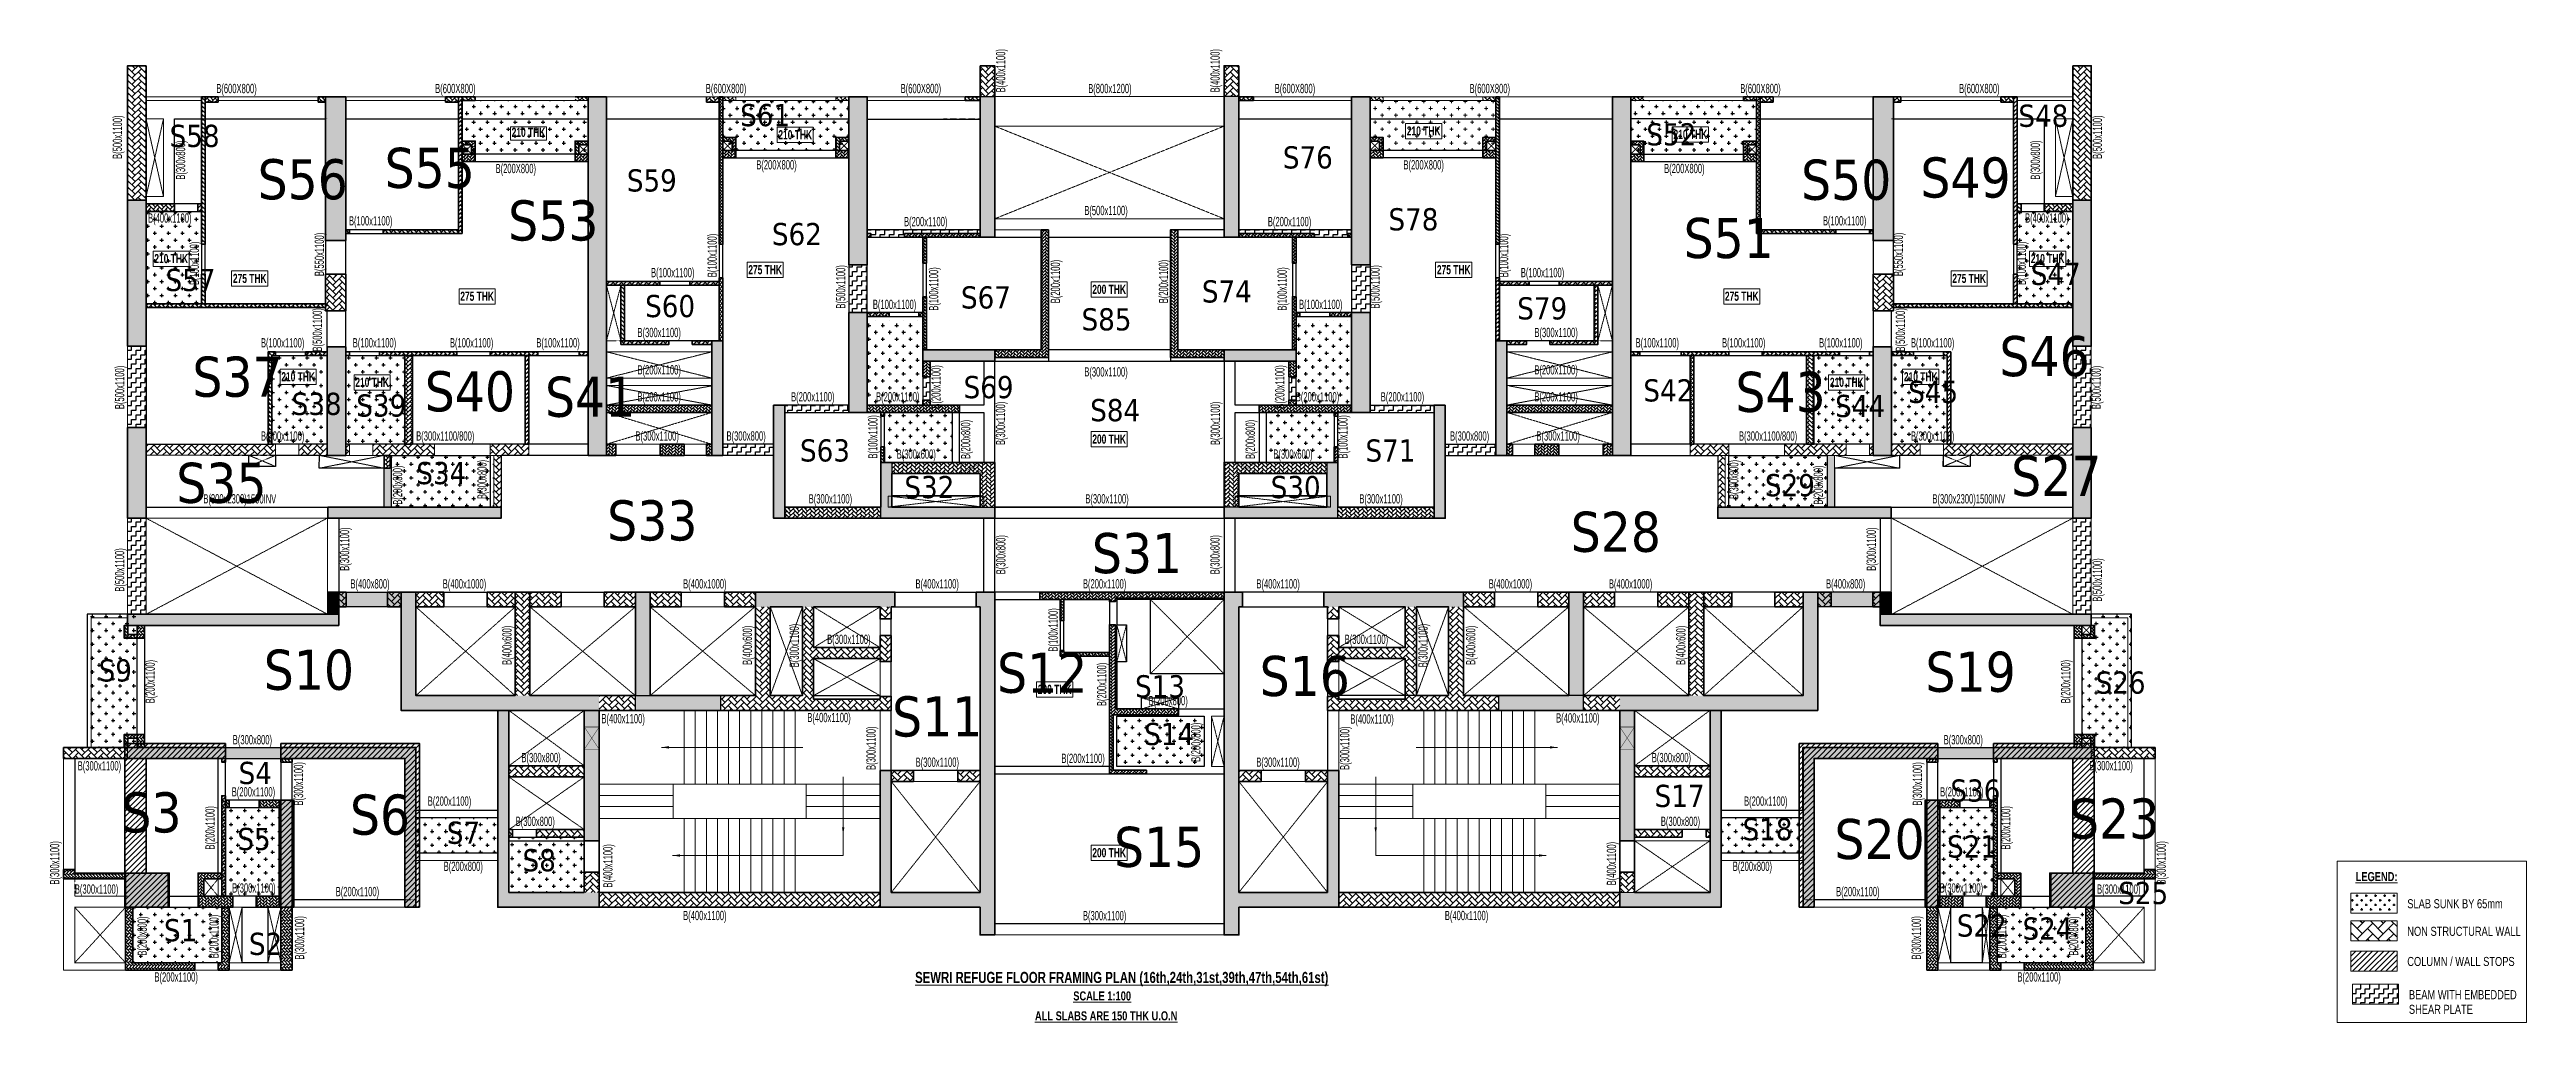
# Model space of a CAD drawing. Header units: millimetres. Extents: x -14 to 66963, y 130 to 26452.
import ezdxf

# ---------------------------------------------------------------- set-up
doc = ezdxf.new("R2010")
doc.units = ezdxf.units.MM
doc.linetypes.add('HIDDEN', pattern=[0.375, 0.25, -0.125])
for name, color, linetype, lineweight in [('A-ANNO-DIMS', 8, 'Continuous', 15), ('A-DETL-MISC', 35, 'Continuous', 15), ('A-FLOR-IDEN', 11, 'Continuous', 9), ('A-HIDD-ABVE', 8, 'HIDDEN', 20), ('G-ANNO-TEXT', 231, 'Continuous', 9), ('S-BEAM', 7, 'Continuous', 18), ('S-BEAM-IDEN', 2, 'Continuous', 9), ('S-COL HATCH', 9, 'Continuous', 0), ('S-COLS', 5, 'Continuous', 35), ('S-WALL', 4, 'Continuous', 18)]:
    doc.layers.add(name, color=color, linetype=linetype, lineweight=lineweight)
for name, color, linetype in [('changes', 7, 'Continuous'), ('S-CUTOUT', 1, 'Continuous'), ('SUNK SLAB', 8, 'Continuous')]:
    doc.layers.add(name, color=color, linetype=linetype)
doc.styles.add('Dim.s & Anno.(Misc.)', font='ARIALN.TTF')
doc.styles.add('Swis721 LtCn BT', font='swisscl.ttf', dxfattribs={"width": 0.9, "height": 233.355162})
doc.styles.add('Swis721 LtCn BT_2', font='swisscl.ttf', dxfattribs={"height": 244.992296})
doc.styles.add('Swis721 LtCn BT_B', font='', dxfattribs={"width": 0.9, "height": 246.918336})
doc.styles.get('Swis721 LtCn BT_B').set_extended_font_data('Swis721 LtCn BT', bold=True)
doc.dimstyles.new('A-GFC-100', dxfattribs={"dimscale": 100, "dimtxt": 1.75, "dimasz": 1.5, "dimexe": 1.5, "dimexo": 0, "dimgap": 1, "dimtad": 1, "dimdsep": 46, "dimtxsty": 'Dim.s & Anno.(Misc.)', "dimblk": 'ARCHTICK', "dimcen": 0, "dimdle": 1.5, "dimclrd": 256, "dimclre": 8, "dimclrt": 6, "dimazin": 2, "dimtfac": 1, "dimtix": 1, "dimtmove": 2, "dimatfit": 3, "dimfxl": 1, "dimtolj": 1, "dimlwd": -1, "dimlwe": 9, "dimarcsym": 0})
pattern_1 = [(45, (-31355720.326, 20722934.52), (0, 84.85281374), [180, -60]), (135, (-31355677.9, 20722976.945), (7e-15, 84.85281374), [180, -60])]
pattern_2 = [(45, (-31795021.83, 20722934.52), (0, 113.13708499), [240, -80]), (135, (-31794965.26, 20722991.09), (9e-15, 113.13708499), [240, -80])]
pattern_3 = [(45, (-31354688.235, 21105015.145), (0, 84.85281374), [180, -60]), (135, (-31354645.81, 21105057.57), (7e-15, 84.85281374), [180, -60])]
pattern_4 = [(45, (-31355720.34, 20769172.47), (0, 84.85281374), [180, -60]), (135, (-31355677.91, 20769214.9), (7e-15, 84.85281374), [180, -60])]
pattern_5 = [(45, (-31796421.86, 20722934.54), (0, 113.13708499), [240, -80]), (135, (-31796365.29, 20722991.11), (9e-15, 113.13708499), [240, -80])]
pattern_6 = [(45, (-31090211.604, 20641732.886), (0, 84.85281374), [180, -60]), (135, (-31090169.18, 20641775.31), (7e-15, 84.85281374), [180, -60])]
pattern_7 = [(45, (-31083161.56, 20641832.9), (0, 84.85281374), [180, -60]), (135, (-31083119.13, 20641875.324), (7e-15, 84.85281374), [180, -60])]
pattern_8 = [(315, (21103954.563, 31375723.854), (84.85281374, -2e-14), [180, -60]), (45, (21103996.99, 31375681.43), (84.85281374, -2e-14), [180, -60])]
pattern_9 = [(45, (-31102401.53, 20629047.31), (0, 84.85281374), [180, -60]), (135, (-31102359.1, 20629089.737), (7e-15, 84.85281374), [180, -60])]
pattern_10 = [(315, (21103954.563, 31375723.836), (84.85281374, -2e-14), [180, -60]), (45, (21103996.99, 31375681.41), (84.85281374, -2e-14), [180, -60])]
pattern_11 = [(315, (-31090211.604, 20694843.886), (84.85281374, -1e-14), [180, -60]), (45, (-31090169.18, 20694801.46), (84.85281374, -2e-14), [180, -60])]
pattern_12 = [(45, (-31348877.827, 21106315.34), (0, 84.85281374), [180, -60]), (135, (-31348835.4, 21106357.77), (7e-15, 84.85281374), [180, -60])]
pattern_13 = [(45, (-31349887.82, 21106315.34), (0, 84.85281374), [180, -60]), (135, (-31349845.396, 21106357.77), (7e-15, 84.85281374), [180, -60])]
pattern_14 = [(45, (-31092440.94, 20628157.467), (0, 84.85281374), [180, -60]), (135, (-31092398.51, 20628199.893), (7e-15, 84.85281374), [180, -60])]
pattern_15 = [(45, (-31350990.33, 20943799.52), (0, 84.85281374), [180, -60]), (135, (-31350947.905, 20943841.946), (7e-15, 84.85281374), [180, -60])]
pattern_16 = [(45, (-31092440.94, 20681268.277), (0, 84.85281374), [180, -60]), (135, (-31092398.51, 20681310.703), (7e-15, 84.85281374), [180, -60])]
pattern_17 = [(45, (-31802317.5, 20729084.55), (0, 169.7056275), [360, -120]), (135, (-31802232.65, 20729169.4), (1e-14, 169.7056275), [360, -120])]
pattern_18 = [(45, (-31802317.5, 20729084.55), (0, 113.13708499), [240, -80]), (135, (-31802260.93, 20729141.12), (9e-15, 113.13708499), [240, -80])]
pattern_19 = [(45, (-31802317.5, 20677155.55), (0, 169.7056275), [360, -120]), (135, (-31802232.65, 20677240.4), (1e-14, 169.7056275), [360, -120])]
pattern_20 = [(45, (-31365336.03, 20949949.553), (0, 84.85281374), [180, -60]), (135, (-31365293.6, 20949991.98), (7e-15, 84.85281374), [180, -60])]
pattern_21 = [(45, (-31365336.03, 20948789.553), (0, 84.85281374), [180, -60]), (135, (-31365293.6, 20948831.98), (7e-15, 84.85281374), [180, -60])]
pattern_22 = [(45, (-31364586.025, 20948789.55), (0, 84.85281374), [180, -60]), (135, (-31364543.6, 20948831.98), (7e-15, 84.85281374), [180, -60])]
pattern_23 = [(45, (-31367286.02, 20948789.55), (0, 84.85281374), [180, -60]), (135, (-31367243.596, 20948831.98), (7e-15, 84.85281374), [180, -60])]
pattern_24 = [(45, (-15037.47, -17858.63), (0, 107.76307), [228.6, -76.2]), (135, (-14983.584, -17804.75), (7e-15, 107.76307), [228.6, -76.2])]
pattern_25 = [(45, (-18086.774, -17858.63), (0, 107.76307), [228.6, -76.2]), (135, (-18032.89, -17804.745), (7e-15, 107.76307), [228.6, -76.2])]
pattern_26 = [(45, (-15037.89, -17858.63), (0, 107.76307), [228.6, -76.2]), (135, (-14984.01, -17804.744), (7e-15, 107.76307), [228.6, -76.2])]
pattern_27 = [(45, (-31618808, 20746156.34), (0, 169.7056275), [360, -120]), (135, (-31618723.15, 20746241.2), (1e-14, 169.7056275), [360, -120])]
pattern_28 = [(45, (-31682274.25, 21473233.52), (-75.1300955, 75.1300955), [])]
pattern_29 = [(0, (-31352091.21, 21118984.18), (187.5, 187.5), [93.75, -281.25]), (90, (-31352044.34, 21118937.3), (-187.5, 187.5), [93.75, -281.25])]
pattern_30 = [(0, (-31352091.21, 21118550.87), (187.5, 187.5), [93.75, -281.25]), (90, (-31352044.34, 21118504), (-187.5, 187.5), [93.75, -281.25])]
pattern_31 = [(0, (-31792424.81, 20732320.44), (125, 125), [125, -125]), (90, (-31792299.81, 20732320.44), (-125, 125), [125, -125])]

msp = doc.modelspace()

# ---------------------------------------------------------------- texts
at = {"layer": 'changes', "attachment_point": 1, "style": 'Dim.s & Anno.(Misc.)'}
for s, heights, insert, char_height in [('{\\fTahoma|b0|i0|c0|p34;S61}', [1159], (18661, 24978), 600), ('{\\fTahoma|b0|i0|c0|p34;S48}', [1159], (53225, 24961, 0), 600), ('{\\fTahoma|b0|i0|c0|p34;S58}', [1159], (3234, 24415), 600), ('{\\fTahoma|b0|i0|c0|p34;S52}', [1159], (43165, 24458, 0), 600), ('{\\fTahoma|b0|i0|c0|p34;S56}', [1159], (5612, 23485), 1084.7), ('{\\fTahoma|b0|i0|c0|p34;S55}', [1159], (9046, 23793), 1084.7), ('{\\fTahoma|b0|i0|c0|p34;S76}', [1159], (33336, 23834), 600), ('{\\fTahoma|b0|i0|c0|p34;S50}', [1159], (47349, 23472), 1084.7), ('{\\fTahoma|b0|i0|c0|p34;S49}', [1159], (50575, 23533), 1084.7), ('{\\fTahoma|b0|i0|c0|p34;S59}', [1159], (15597, 23211), 600), ('{\\fTahoma|b0|i0|c0|p34;S53}', [1159], (12388, 22371), 1084.7), ('{\\fTahoma|b0|i0|c0|p34;S78}', [1159], (36191, 22159), 600), ('{\\fTahoma|b0|i0|c0|p34;S62}', [1159], (19520, 21759), 600), ('{\\fTahoma|b0|i0|c0|p34;S51}', [1159], (44172, 21896), 1084.7), ('{\\fTahoma|b0|i0|c0|p34;S57}', [1159], (3122, 20518, 0), 600), ('{\\fTahoma|b0|i0|c0|p34;S74}', [1159], (31147, 20208), 600), ('{\\fTahoma|b0|i0|c0|p34;S47}', [1159], (53559, 20683), 600), ('{\\fTahoma|b0|i0|c0|p34;S60}', [1159], (16091, 19812), 600), ('{\\fTahoma|b0|i0|c0|p34;S67}', [1159], (24632, 20046), 600), ('{\\fTahoma|b0|i0|c0|p34;S85}', [1159], (27893, 19453, 0), 600), ('{\\fTahoma|b0|i0|c0|p34;S79}', [1159], (39674, 19750), 600), ('{\\fTahoma|b0|i0|c0|p34;S37}', [1159], (3848, 18144), 1084.7), ('{\\fTahoma|b0|i0|c0|p34;S46}', [1159], (52713, 18701), 1084.7), ('{\\fTahoma|b0|i0|c0|p34;S40}', [1159], (10132, 17749, 0), 1084.7), ('{\\fTahoma|b0|i0|c0|p34;S41}', [1159], (13383, 17601), 1084.7), ('{\\fTahoma|b0|i0|c0|p34;S69}', [1159], (24703, 17619), 600), ('{\\fTahoma|b0|i0|c0|p34;S42}', [1159], (43084, 17531), 600), ('{\\fTahoma|b0|i0|c0|p34;S43}', [1159], (45574, 17733), 1084.7), ('{\\fTahoma|b0|i0|c0|p34;S45}', [1159], (50245, 17490), 600), ('{\\fTahoma|b0|i0|c0|p34;S38}', [1159], (6533, 17166), 600), ('{\\fTahoma|b0|i0|c0|p34;S39}', [1159], (8281, 17121), 600), ('{\\fTahoma|b0|i0|c0|p34;S84}', [1159], (28126, 16996), 600), ('{\\fTahoma|b0|i0|c0|p34;S44}', [1159], (48270, 17109), 600), ('{\\fTahoma|b0|i0|c0|p34;S63}', [1159], (20279, 15907), 600), ('{\\fTahoma|b0|i0|c0|p34;S71}', [1159], (35569, 15904), 600), ('{\\fTahoma|b0|i0|c0|p34;S27}', [1159], (53030, 15460), 1084.7), ('{\\fTahoma|b0|i0|c0|p34;S35}', [1159], (3412, 15272), 1084.7), ('{\\fTahoma|b0|i0|c0|p34;S34}', [1159], (9904, 15294), 600), ('{\\fTahoma|b0|i0|c0|p34;S32}', [1159], (23102, 14915, 0), 600), ('{\\fTahoma|b0|i0|c0|p34;S30}', [1159], (33007, 14915, 0), 600), ('{\\fTahoma|b0|i0|c0|p34;S29}', [1159], (46372, 14966), 600), ('{\\fTahoma|b0|i0|c0|p34;S33}', [1159], (15065, 14256), 1084.7), ('{\\fTahoma|b0|i0|c0|p34;S28}', [1159], (41119, 13948), 1084.7), ('{\\fTahoma|b0|i0|c0|p34;S31}', [1159], (28172, 13371), 1084.7), ('{\\fTahoma|b0|i0|c0|p34;S10}', [1133], (5779, 10215), 1084.7), ('{\\fTahoma|b0|i0|c0|p34;S12}', [1159], (25608, 10135), 1084.7), ('{\\fTahoma|b0|i0|c0|p34;S16}', [1159], (32707, 10048), 1084.7), ('{\\fTahoma|b0|i0|c0|p34;S19}', [1159], (50713, 10162), 1084.7), ('{\\fTahoma|b0|i0|c0|p34;S9}', [1159], (1314, 9955), 600), ('{\\fTahoma|b0|i0|c0|p34;S13}', [1159], (29339, 9525), 600), ('{\\fTahoma|b0|i0|c0|p34;S26}', [1159], (55313, 9626), 600), ('{\\fTahoma|b0|i0|c0|p34;S11}', [1159], (22769, 8953), 1084.7), ('{\\fTahoma|b0|i0|c0|p34;S14}', [1159], (29587, 8235), 600), ('{\\fTahoma|b0|i0|c0|p34;S4}', [1159], (5099, 7181), 600), ('{\\fTahoma|b0|i0|c0|p34;S36}', [1159], (51387, 6705, 0), 600), ('{\\fTahoma|b0|i0|c0|p34;S3}', [1159], (1930, 6357), 1084.7), ('{\\fTahoma|b0|i0|c0|p34;S6}', [1159], (8109, 6297), 1084.7), ('{\\fTahoma|b0|i0|c0|p34;S17}', [1159], (43389, 6560), 600), ('{\\fTahoma|b0|i0|c0|p34;S23}', [1159], (54594, 6191), 1084.7), ('{\\fTahoma|b0|i0|c0|p34;S5}', [1159], (5065, 5395), 600), ('{\\fTahoma|b0|i0|c0|p34;S7}', [1159], (10728, 5564), 600), ('{\\fTahoma|b0|i0|c0|p34;S15}', [1159], (28770, 5424), 1084.7), ('{\\fTahoma|b0|i0|c0|p34;S18}', [1159], (45767, 5659), 600), ('{\\fTahoma|b0|i0|c0|p34;S20}', [1159], (48251, 5637), 1084.7), ('{\\fTahoma|b0|i0|c0|p34;S8}', [1159], (12777, 4821), 600), ('{\\fTahoma|b0|i0|c0|p34;S21}', [1159], (51296, 5193), 600), ('{\\fTahoma|b0|i0|c0|p34;S25}', [1159], (55925, 3934, 0), 600), ('{\\fTahoma|b0|i0|c0|p34;S1}', [1159], (3081, 2927), 600), ('{\\fTahoma|b0|i0|c0|p34;S22}', [1159], (51560, 3054, 0), 600), ('{\\fTahoma|b0|i0|c0|p34;S24}', [1159], (53338, 2972), 600), ('{\\fTahoma|b0|i0|c0|p34;S2}', [1159], (5378, 2558, 0), 600)]:
    msp.add_mtext_dynamic_manual_height_columns(s, width=6038.66, gutter_width=5424, heights=heights, dxfattribs=dict(at, insert=insert, char_height=char_height))
at = {"layer": 'G-ANNO-TEXT', "color": 7, "char_height": 244.99, "attachment_point": 1, "line_spacing_factor": 0.971848, "style": 'Swis721 LtCn BT_2'}
for s, insert, width in [('\\fSwis721 LtCn BT|b1|i0|c0|p34|;\\LLEGEND:', (62345, 4199, 0), 1299), ('SLAB SUNK BY 65mm', (63741, 3466, 0), 3845.24), ('NON STRUCTURAL WALL', (63741, 2719, 0), 3845.24), ('COLUMN / WALL STOPS', (63741, 1903, 0), 3845.24), ('BEAM WITH EMBEDDED SHEAR PLATE', (63785, 1005, 0), 3043.58)]:
    msp.add_mtext(s, dxfattribs=dict(at, insert=insert, width=width))
at = {"layer": 'G-ANNO-TEXT', "color": 6, "insert": (23391, 1499, 0), "char_height": 300, "width": 14683.66, "attachment_point": 1, "line_spacing_factor": 0.971848, "style": 'Swis721 LtCn BT_2'}
msp.add_mtext('{\\fSwis721 LtCn BT|b1|i0|c0|p34;\\LSEWRI REFUGE FLOOR FRAMING PLAN (16th,24th,31st,39th,47th,54th,61st)}', dxfattribs=at)
at = {"layer": 'G-ANNO-TEXT', "color": 1, "char_height": 244.99, "attachment_point": 1, "line_spacing_factor": 0.971848, "style": 'Swis721 LtCn BT_2'}
for s, insert, width in [('{\\fSwis721 LtCn BT|b1|i0|c0|p34;\\LSCALE 1:100}', (27668, 972, 0), 1551.04), ('{\\fSwis721 LtCn BT|b1|i0|c0|p34;\\LALL SLABS ARE 150 THK U.O.N}', (26633, 433, 0), 3728.69)]:
    msp.add_mtext(s, dxfattribs=dict(at, insert=insert, width=width))
at = {"layer": 'S-BEAM-IDEN', "style": 'Swis721 LtCn BT', "width": 0.8}
for s, rotation, p in [('B(400x1100)', 90, (25831, 25291, 0)), ('B(400x1100)', 90, (31628, 25291, 0)), ('B(200x1100)', 90, (27310, 19588, 0)), ('B(200x1100)', 90, (30233, 19588, 0)), ('B(200x1100)', 360, (2823, 1238, 0))]:
    msp.add_text(s, height=250, rotation=rotation, dxfattribs=at).set_placement(p)
msp.add_text('B(200x1100)', height=250, dxfattribs=at).set_placement((53198, 1238, 0))

# ---------------------------------------------------------------- blocks, each defined once
blk = doc.blocks.new('A$Ca6b6972b')
at = {"layer": 'S-COL HATCH'}
h = blk.add_hatch(dxfattribs=at)
h.set_pattern_fill('AR-HBONE', color=256, scale=15)
h.set_pattern_definition(pattern_6)
edge = h.paths.add_edge_path()
edge.add_line((10779, 22426), (11129, 22426))
edge.add_line((11129, 22426), (11129, 22076))
edge.add_line((11129, 22076), (11029, 22076))
edge.add_line((11029, 22076), (11029, 22326))
edge.add_line((11029, 22326), (10779, 22326))
edge.add_line((10779, 22326), (10779, 22426))
h = blk.add_hatch(dxfattribs=at)
h.set_pattern_fill('AR-HBONE', color=256, scale=15)
h.set_pattern_definition(pattern_6)
edge = h.paths.add_edge_path()
edge.add_line((14179, 22426), (13829, 22426))
edge.add_line((13829, 22426), (13829, 22076))
edge.add_line((13829, 22076), (13929, 22076))
edge.add_line((13929, 22076), (13929, 22326))
edge.add_line((13929, 22326), (14179, 22326))
edge.add_line((14179, 22326), (14179, 22426))
h = blk.add_hatch(dxfattribs=at)
h.set_pattern_fill('AR-HBONE', color=256, scale=15)
h.set_pattern_definition(pattern_7)
edge = h.paths.add_edge_path()
edge.add_line((17829, 22526), (18179, 22526))
edge.add_line((18179, 22526), (18179, 22176))
edge.add_line((18179, 22176), (18079, 22176))
edge.add_line((18079, 22176), (18079, 22426))
edge.add_line((18079, 22426), (17829, 22426))
edge.add_line((17829, 22426), (17829, 22526))
h = blk.add_hatch(dxfattribs=at)
h.set_pattern_fill('AR-HBONE', color=256, scale=15)
h.set_pattern_definition([(45, (-31339290.95, 20824202.644), (0, 84.85281374), [180, -60]), (135, (-31339248.523, 20824245.07), (7e-15, 84.85281374), [180, -60])])
h.paths.add_polyline_path([(17829, 22176), (17829, 21976), (18179, 21976), (18179, 22176)])
h = blk.add_hatch(dxfattribs=at)
h.set_pattern_fill('AR-HBONE', color=256, scale=15)
h.set_pattern_definition(pattern_7)
edge = h.paths.add_edge_path()
edge.add_line((21229, 22526), (20879, 22526))
edge.add_line((20879, 22526), (20879, 22176))
edge.add_line((20879, 22176), (20979, 22176))
edge.add_line((20979, 22176), (20979, 22426))
edge.add_line((20979, 22426), (21229, 22426))
edge.add_line((21229, 22426), (21229, 22526))
h = blk.add_hatch(dxfattribs=at)
h.set_pattern_fill('AR-HBONE', color=256, scale=15)
h.set_pattern_definition([(45, (-31336241, 20824202.644), (0, 84.85281374), [180, -60]), (135, (-31336198.57, 20824245.07), (7e-15, 84.85281374), [180, -60])])
h.paths.add_polyline_path([(20879, 22176), (20879, 21976), (21229, 21976), (21229, 22176)])
h = blk.add_hatch(dxfattribs=at)
h.set_pattern_fill('AR-HBONE', color=256, scale=15)
h.set_pattern_definition([(45, (-31346340.994, 20824102.645), (0, 84.85281374), [180, -60]), (135, (-31346298.57, 20824145.07), (7e-15, 84.85281374), [180, -60])])
h.paths.add_polyline_path([(10779, 22076), (10779, 21876), (11129, 21876), (11129, 22076)])
h = blk.add_hatch(dxfattribs=at)
h.set_pattern_fill('AR-HBONE', color=256, scale=15)
h.set_pattern_definition([(45, (-31343291.04, 20824102.645), (0, 84.85281374), [180, -60]), (135, (-31343248.616, 20824145.07), (7e-15, 84.85281374), [180, -60])])
h.paths.add_polyline_path([(13829, 22076), (13829, 21876), (14179, 21876), (14179, 22076)])
h = blk.add_hatch(dxfattribs=at)
h.set_pattern_fill('AR-HBONE', color=256, scale=15)
h.set_pattern_definition(pattern_9)
edge = h.paths.add_edge_path()
edge.add_line((1989, 8976), (1639, 8976))
edge.add_line((1639, 8976), (1639, 9326))
edge.add_line((1639, 9326), (1739, 9326))
edge.add_line((1739, 9326), (1739, 9076))
edge.add_line((1739, 9076), (1989, 9076))
edge.add_line((1989, 9076), (1989, 8976))
h = blk.add_hatch(dxfattribs=at)
h.set_pattern_fill('AR-HBONE', color=256, scale=15, angle=-90)
h.set_pattern_definition(pattern_8)
h.paths.add_polyline_path([(1989, 8976), (2189, 8976), (2189, 9326), (1989, 9326)])
h = blk.add_hatch(dxfattribs=at)
h.set_pattern_fill('AR-HBONE', color=256, scale=15, angle=-90)
h.set_pattern_definition(pattern_10)
h.paths.add_polyline_path([(1989, 8976), (2189, 8976), (2189, 9326), (1989, 9326)])
h = blk.add_hatch(dxfattribs=at)
h.set_pattern_fill('AR-HBONE', color=256, scale=15)
h.set_pattern_definition(pattern_9)
edge = h.paths.add_edge_path()
edge.add_line((1989, 6376), (1639, 6376))
edge.add_line((1639, 6376), (1639, 6026))
edge.add_line((1639, 6026), (1739, 6026))
edge.add_line((1739, 6026), (1739, 6276))
edge.add_line((1739, 6276), (1989, 6276))
edge.add_line((1989, 6276), (1989, 6376))
h = blk.add_hatch(dxfattribs=at)
h.set_pattern_fill('AR-HBONE', color=256, scale=15, angle=-90)
h.set_pattern_definition(pattern_8)
h.paths.add_polyline_path([(1989, 6376), (2189, 6376), (2189, 6026), (1989, 6026)])
h = blk.add_hatch(dxfattribs=at)
h.set_pattern_fill('AR-HBONE', color=256, scale=15, angle=-90)
h.set_pattern_definition(pattern_10)
h.paths.add_polyline_path([(1989, 6026), (2189, 6026), (2189, 6376), (1989, 6376)])
h = blk.add_hatch(dxfattribs=at)
h.set_pattern_fill('AR-HBONE', color=256, scale=15, angle=-90)
h.set_pattern_definition([(315, (21106240.17, 31372203.845), (84.85281374, -2e-14), [180, -60]), (45, (21106282.595, 31372161.42), (84.85281374, -2e-14), [180, -60])])
h.paths.add_polyline_path([(4275, 5726), (4275, 5626), (4375, 5626), (4375, 5726)])
h = blk.add_hatch(dxfattribs=at)
h.set_pattern_fill('AR-HBONE', color=256, scale=15, angle=-90)
h.set_pattern_definition([(315, (21107940.21, 31376673.825), (84.85281374, -2e-14), [180, -60]), (45, (21107982.637, 31376631.4), (84.85281374, -2e-14), [180, -60])])
h.paths.add_polyline_path([(6175, 5726), (5875, 5726), (5875, 5626), (6175, 5626)])
h = blk.add_hatch(dxfattribs=at)
h.set_pattern_fill('AR-HBONE', color=256, scale=15, angle=-90)
h.set_pattern_definition([(315, (21106240.17, 31371193.857), (84.85281374, -2e-14), [180, -60]), (45, (21106282.595, 31371151.43), (84.85281374, -2e-14), [180, -60])])
h.paths.add_polyline_path([(4275, 4716), (4275, 2000), (4375, 2000), (4375, 4716)])
h = blk.add_hatch(dxfattribs=at)
h.set_pattern_fill('AR-HBONE', color=256, scale=15)
h.set_pattern_definition([(45, (-31362017.66, 21106363.37), (0, 84.85281374), [180, -60]), (135, (-31361975.23, 21106405.8), (7e-15, 84.85281374), [180, -60])])
h.paths.add_polyline_path([(4375, 4398), (4475, 4398), (4475, 4598), (4375, 4598)])
h = blk.add_hatch(dxfattribs=at)
h.set_pattern_fill('AR-HBONE', color=256, scale=15)
h.set_pattern_definition([(45, (-31361107.653, 21106363.37), (0, 84.85281374), [180, -60]), (135, (-31361065.227, 21106405.8), (7e-15, 84.85281374), [180, -60])])
h.paths.add_polyline_path([(5875, 4398), (5875, 4598), (5285, 4598), (5285, 4398)])
h = blk.add_hatch(dxfattribs=at)
h.set_pattern_fill('AR-HBONE', color=256, scale=15, angle=-90)
h.set_pattern_definition(pattern_11)
h.paths.add_polyline_path([(0, 2726), (200, 2726), (300, 2726), (300, 2626), (1675, 2626), (1675, 2466), (0, 2466)])
h = blk.add_hatch(dxfattribs=at)
h.set_pattern_fill('AR-HBONE', color=256, scale=15)
h.set_pattern_definition([(45, (-31100345.92, 20625022.12), (0, 84.85281374), [180, -60]), (135, (-31100303.495, 20625064.55), (7e-15, 84.85281374), [180, -60])])
h.paths.add_polyline_path([(4275, 2625), (3635, 2625), (3635, 2000), (3795, 2000), (3795, 2466), (4275, 2466)])
h = blk.add_hatch(dxfattribs=at)
h.set_pattern_fill('AR-HBONE', color=256, scale=15, angle=-90)
h.set_pattern_definition(pattern_11)
edge = h.paths.add_edge_path()
edge.add_line((1875, 1700), (1875, 200))
edge.add_line((1875, 200), (3545, 200))
edge.add_line((3545, 200), (3545, 0))
edge.add_line((3545, 0), (1675, 0))
edge.add_line((1675, 0), (1675, 1700))
edge.add_line((1675, 1700), (1875, 1700))
h = blk.add_hatch(dxfattribs=at)
h.set_pattern_fill('AR-HBONE', color=256, scale=15)
h.set_pattern_definition([(45, (-31362507.66, 21103765.56), (0, 84.85281374), [180, -60]), (135, (-31362465.23, 21103807.99), (7e-15, 84.85281374), [180, -60])])
h.paths.add_polyline_path([(4575, 1700), (4575, 2000), (3635, 2000), (3635, 1700)])
h = blk.add_hatch(dxfattribs=at)
h.set_pattern_fill('AR-HBONE', color=256, scale=15, angle=-90)
h.set_pattern_definition(pattern_11)
h.paths.add_polyline_path([(4275, 200), (4175, 200), (4175, 0), (4475, 0), (4475, 1700), (4275, 1700)])
h = blk.add_hatch(dxfattribs=at)
h.set_pattern_fill('AR-HBONE', color=256, scale=15)
h.set_pattern_definition([(45, (-31361107.653, 21103765.56), (0, 84.85281374), [180, -60]), (135, (-31361065.227, 21103807.99), (7e-15, 84.85281374), [180, -60])])
h.paths.add_polyline_path([(5875, 1700), (5875, 2000), (5205, 2000), (5205, 1700)])
h = blk.add_hatch(dxfattribs=at)
h.set_pattern_fill('AR-HBONE', color=256, scale=15, angle=-90)
h.set_pattern_definition([(315, (21107940.21, 31371048.637), (84.85281374, -2e-14), [180, -60]), (45, (21107982.637, 31371006.21), (84.85281374, -2e-14), [180, -60])])
h.paths.add_polyline_path([(5875, 0), (6175, 0), (6175, 1700), (5875, 1700)])
at = {"layer": 'S-COLS'}
for points in [[(10779, 22426), (11129, 22426), (11129, 22076), (11029, 22076), (11029, 22326), (10779, 22326), (10779, 22426)], [(14179, 22426), (13829, 22426), (13829, 22076), (13929, 22076), (13929, 22326), (14179, 22326), (14179, 22426)], [(17829, 22526), (18179, 22526), (18179, 22176), (18079, 22176), (18079, 22426), (17829, 22426), (17829, 22526)], [(21229, 22526), (20879, 22526), (20879, 22176), (20979, 22176), (20979, 22426), (21229, 22426), (21229, 22526)], [(1875, 1700), (1875, 200), (3545, 200), (3545, 0), (1675, 0), (1675, 1700), (1875, 1700)]]:
    blk.add_lwpolyline(points, dxfattribs=at)
for points in [[(17829, 22176), (18179, 22176), (18179, 21976), (17829, 21976)], [(20879, 22176), (21229, 22176), (21229, 21976), (20879, 21976)]]:
    blk.add_lwpolyline(points, close=True, dxfattribs=at)
at = {"layer": 'S-COLS', "elevation": 0}
for points in [[(10779, 22076), (11129, 22076), (11129, 21876), (10779, 21876)], [(13829, 22076), (14179, 22076), (14179, 21876), (13829, 21876)], [(2189, 9326), (2189, 8976), (1989, 8976), (1989, 9326)], [(2189, 6026), (2189, 6376), (1989, 6376), (1989, 6026)], [(4375, 5726), (4375, 5626), (4275, 5626), (4275, 5726)], [(6175, 5626), (6175, 5726), (5875, 5726), (5875, 5626)], [(4375, 4716), (4375, 2000), (4275, 2000), (4275, 4716)], [(4375, 4598), (4475, 4598), (4475, 4398), (4375, 4398)], [(5285, 4598), (5875, 4598), (5875, 4398), (5285, 4398)], [(0, 2726), (200, 2726), (300, 2726), (300, 2626), (1675, 2626), (1675, 2466), (0, 2466)], [(3635, 2000), (4575, 2000), (4575, 1700), (3635, 1700)], [(4275, 200), (4175, 200), (4175, 0), (4475, 0), (4475, 1700), (4275, 1700)], [(5205, 2000), (5875, 2000), (5875, 1700), (5205, 1700)], [(6175, 0), (6175, 1700), (5875, 1700), (5875, 0)]]:
    blk.add_lwpolyline(points, close=True, dxfattribs=at)
for points in [[(1989, 8976), (1639, 8976), (1639, 9326), (1739, 9326), (1739, 9076), (1989, 9076), (1989, 8976)], [(1989, 6376), (1639, 6376), (1639, 6026), (1739, 6026), (1739, 6276), (1989, 6276), (1989, 6376)], [(4275, 2625), (3635, 2625), (3635, 2000), (3795, 2000), (3795, 2466), (4275, 2466), (4275, 2625)]]:
    blk.add_lwpolyline(points, dxfattribs=at)
blk = doc.blocks.new('A$C9134d95b')
at = {"layer": 'S-COL HATCH'}
h = blk.add_hatch(dxfattribs=at)
h.set_pattern_fill('AR-HBONE', color=256, scale=20)
h.set_pattern_definition(pattern_2)
h.paths.add_polyline_path([(1600, 10050), (1500, 10050), (1500, 6060), (1600, 6060)])
h = blk.add_hatch(dxfattribs=at)
h.set_pattern_fill('AR-HBONE', color=256, scale=20)
h.set_pattern_definition(pattern_2)
h.paths.add_polyline_path([(8550, 10050), (8450, 10050), (8450, 6350), (8550, 6350)])
h = blk.add_hatch(dxfattribs=at)
h.set_pattern_fill('AR-HBONE', color=256, scale=15)
h.set_pattern_definition(pattern_3)
h.paths.add_polyline_path([(15600, 10050), (15500, 10050), (15500, 6060), (15600, 6060)])
h = blk.add_hatch(dxfattribs=at)
h.set_pattern_fill('AR-HBONE', color=256, scale=15)
h.set_pattern_definition(pattern_3)
h.paths.add_polyline_path([(36500, 10050), (36600, 10050), (36600, 6060), (36500, 6060)])
h = blk.add_hatch(dxfattribs=at)
h.set_pattern_fill('AR-HBONE', color=256, scale=20)
h.set_pattern_definition(pattern_2)
h.paths.add_polyline_path([(43550, 10050), (43650, 10050), (43650, 6350), (43550, 6350)])
h = blk.add_hatch(dxfattribs=at)
h.set_pattern_fill('AR-HBONE', color=256, scale=20)
h.set_pattern_definition(pattern_2)
h.paths.add_polyline_path([(50500, 10050), (50600, 10050), (50600, 6060), (50500, 6060)])
h = blk.add_hatch(dxfattribs=at)
h.set_pattern_fill('AR-HBONE', color=256, scale=20)
h.set_pattern_definition(pattern_5)
h.paths.add_polyline_path([(0, 7150), (0, 6950), (770, 6950), (770, 7150)])
h = blk.add_hatch(dxfattribs=at)
h.set_pattern_fill('AR-HBONE', color=256, scale=20)
h.set_pattern_definition(pattern_2)
h.paths.add_polyline_path([(1400, 7150), (1400, 6950), (1500, 6950), (1500, 7150)])
h = blk.add_hatch(dxfattribs=at)
h.set_pattern_fill('AR-HBONE', color=256, scale=20)
h.set_pattern_definition(pattern_2)
h.paths.add_polyline_path([(50700, 7150), (50700, 6950), (50600, 6950), (50600, 7150)])
h = blk.add_hatch(dxfattribs=at)
h.set_pattern_fill('AR-HBONE', color=256, scale=20)
h.set_pattern_definition(pattern_5)
h.paths.add_polyline_path([(52100, 6950), (52100, 7150), (51330, 7150), (51330, 6950)])
h = blk.add_hatch(dxfattribs=at)
h.set_pattern_fill('AR-HBONE', color=256, scale=15)
h.set_pattern_definition(pattern_3)
h.paths.add_polyline_path([(5500, 6450), (5400, 6450), (5400, 6350), (5500, 6350)])
h = blk.add_hatch(dxfattribs=at)
h.set_pattern_fill('AR-HBONE', color=256, scale=20)
h.set_pattern_definition(pattern_2)
h.paths.add_polyline_path([(8450, 6450), (6410, 6450), (6410, 6350), (8450, 6350)])
h = blk.add_hatch(dxfattribs=at)
h.set_pattern_fill('AR-HBONE', color=256, scale=15)
h.set_pattern_definition(pattern_13)
h.paths.add_polyline_path([(19600, 6250), (19600, 6350), (19500, 6350), (19500, 6250)])
h = blk.add_hatch(dxfattribs=at)
h.set_pattern_fill('AR-HBONE', color=256, scale=15)
h.set_pattern_definition(pattern_1)
h.paths.add_polyline_path([(20090, 4210), (19500, 4210), (19500, 4110), (20090, 4110)])
h.paths.add_polyline_path([(21100, 4640), (21000, 4640), (21000, 3200), (21100, 3200)])
h.paths.add_polyline_path([(21000, 4210), (20900, 4210), (20900, 4110), (21000, 4110)])
h.paths.add_polyline_path([(21100, 6250), (21000, 6250), (21000, 5550), (21100, 5550)])
h = blk.add_hatch(dxfattribs=at)
h.set_pattern_fill('AR-HBONE', color=256, scale=15)
h.set_pattern_definition(pattern_12)
h.paths.add_polyline_path([(22550, 6250), (22550, 6350), (20510, 6350), (20510, 6250)])
h = blk.add_hatch(dxfattribs=at)
h.set_pattern_fill('AR-HBONE', color=256, scale=15)
h.set_pattern_definition(pattern_14)
h.paths.add_polyline_path([(24200, 6450), (24400, 6450), (24400, 3000), (22950, 3000), (22950, 3200), (24200, 3200)])
h = blk.add_hatch(dxfattribs=at)
h.set_pattern_fill('AR-HBONE', color=256, scale=15)
h.set_pattern_definition(pattern_14)
h.paths.add_polyline_path([(27900, 6450), (27700, 6450), (27700, 3000), (29150, 3000), (29150, 3200), (27900, 3200)])
h = blk.add_hatch(dxfattribs=at)
h.set_pattern_fill('AR-HBONE', color=256, scale=15)
h.set_pattern_definition(pattern_12)
h.paths.add_polyline_path([(31590, 6250), (31590, 6350), (29550, 6350), (29550, 6250)])
h = blk.add_hatch(dxfattribs=at)
h.set_pattern_fill('AR-HBONE', color=256, scale=15)
h.set_pattern_definition(pattern_1)
h.paths.add_polyline_path([(32010, 4210), (32600, 4210), (32600, 4110), (32010, 4110)])
h.paths.add_polyline_path([(31000, 4640), (31100, 4640), (31100, 3200), (31000, 3200)])
h.paths.add_polyline_path([(31100, 4210), (31200, 4210), (31200, 4110), (31100, 4110)])
h.paths.add_polyline_path([(31000, 6250), (31100, 6250), (31100, 5550), (31000, 5550)])
h = blk.add_hatch(dxfattribs=at)
h.set_pattern_fill('AR-HBONE', color=256, scale=15)
h.set_pattern_definition(pattern_13)
h.paths.add_polyline_path([(32500, 6350), (32500, 6250), (32600, 6250), (32600, 6350)])
h = blk.add_hatch(dxfattribs=at)
h.set_pattern_fill('AR-HBONE', color=256, scale=20)
h.set_pattern_definition(pattern_2)
h.paths.add_polyline_path([(43650, 6450), (45690, 6450), (45690, 6350), (43650, 6350)])
h = blk.add_hatch(dxfattribs=at)
h.set_pattern_fill('AR-HBONE', color=256, scale=15)
h.set_pattern_definition(pattern_3)
h.paths.add_polyline_path([(46600, 6450), (46700, 6450), (46700, 6350), (46600, 6350)])
h = blk.add_hatch(dxfattribs=at)
h.set_pattern_fill('AR-HBONE', color=256, scale=20)
h.set_pattern_definition(pattern_2)
h.paths.add_polyline_path([(1600, 5250), (1500, 5250), (1500, 4450), (1600, 4450)])
h = blk.add_hatch(dxfattribs=at)
h.set_pattern_fill('AR-HBONE', color=256, scale=20)
h.set_pattern_definition(pattern_2)
h.paths.add_polyline_path([(12450, 5050), (12450, 4950), (13890, 4950), (13890, 5050)])
h = blk.add_hatch(dxfattribs=at)
h.set_pattern_fill('AR-HBONE', color=256, scale=20)
h.set_pattern_definition(pattern_2)
h.paths.add_polyline_path([(12840, 3450), (12940, 3450), (12940, 4950), (12840, 4950)])
h = blk.add_hatch(dxfattribs=at)
h.set_pattern_fill('AR-HBONE', color=256, scale=20)
h.set_pattern_definition(pattern_2)
h.paths.add_polyline_path([(15500, 5050), (14700, 5050), (14700, 4950), (15500, 4950)])
h = blk.add_hatch(dxfattribs=at)
h.set_pattern_fill('AR-HBONE', color=256, scale=20)
h.set_pattern_definition(pattern_2)
h.paths.add_polyline_path([(15600, 5150), (15500, 5150), (15500, 3450), (15600, 3450)])
h = blk.add_hatch(dxfattribs=at)
h.set_pattern_fill('AR-HBONE', color=256, scale=20)
h.set_pattern_definition(pattern_2)
h.paths.add_polyline_path([(36500, 5150), (36600, 5150), (36600, 3450), (36500, 3450)])
h = blk.add_hatch(dxfattribs=at)
h.set_pattern_fill('AR-HBONE', color=256, scale=20)
h.set_pattern_definition(pattern_2)
h.paths.add_polyline_path([(36600, 5050), (37400, 5050), (37400, 4950), (36600, 4950)])
h = blk.add_hatch(dxfattribs=at)
h.set_pattern_fill('AR-HBONE', color=256, scale=20)
h.set_pattern_definition(pattern_2)
h.paths.add_polyline_path([(39650, 5050), (39650, 4950), (38210, 4950), (38210, 5050)])
h = blk.add_hatch(dxfattribs=at)
h.set_pattern_fill('AR-HBONE', color=256, scale=20)
h.set_pattern_definition(pattern_2)
h.paths.add_polyline_path([(39260, 3450), (39160, 3450), (39160, 4950), (39260, 4950)])
h = blk.add_hatch(dxfattribs=at)
h.set_pattern_fill('AR-HBONE', color=256, scale=20)
h.set_pattern_definition(pattern_2)
h.paths.add_polyline_path([(50500, 5250), (50600, 5250), (50600, 4450), (50500, 4450)])
h = blk.add_hatch(dxfattribs=at)
h.set_pattern_fill('AR-HBONE', color=256, scale=20)
h.set_pattern_definition(pattern_2)
h.paths.add_polyline_path([(4900, 4450), (0, 4450), (0, 4350), (4900, 4350)])
h = blk.add_hatch(dxfattribs=at)
h.set_pattern_fill('AR-HBONE', color=256, scale=20)
h.set_pattern_definition(pattern_2)
h.paths.add_polyline_path([(47200, 4450), (52100, 4450), (52100, 4350), (47200, 4350)])
h = blk.add_hatch(dxfattribs=at)
h.set_pattern_fill('AR-HBONE', color=256, scale=20)
h.set_pattern_definition(pattern_2)
h.paths.add_polyline_path([(12840, 3450), (12840, 3350), (14140, 3350), (14140, 3450)])
h = blk.add_hatch(dxfattribs=at)
h.set_pattern_fill('AR-HBONE', color=256, scale=20)
h.set_pattern_definition(pattern_2)
h.paths.add_polyline_path([(15300, 3450), (14770, 3450), (14770, 3350), (15300, 3350)])
h = blk.add_hatch(dxfattribs=at)
h.set_pattern_fill('AR-HBONE', color=256, scale=20)
h.set_pattern_definition(pattern_2)
h.paths.add_polyline_path([(36800, 3450), (37330, 3450), (37330, 3350), (36800, 3350)])
h = blk.add_hatch(dxfattribs=at)
h.set_pattern_fill('AR-HBONE', color=256, scale=20)
h.set_pattern_definition(pattern_2)
h.paths.add_polyline_path([(39260, 3450), (39260, 3350), (37960, 3350), (37960, 3450)])
h = blk.add_hatch(dxfattribs=at)
h.set_pattern_fill('AR-HBONE', color=256, scale=20)
h.set_pattern_definition(pattern_2)
h.paths.add_polyline_path([(3400, 3050), (3500, 3050), (3500, 3150), (3300, 3150), (3300, 651), (3400, 651)])
h = blk.add_hatch(dxfattribs=at)
h.set_pattern_fill('AR-HBONE', color=256, scale=20)
h.set_pattern_definition(pattern_2)
h.paths.add_polyline_path([(4900, 3150), (4310, 3150), (4310, 3050), (4900, 3050)])
h = blk.add_hatch(dxfattribs=at)
h.set_pattern_fill('AR-HBONE', color=256, scale=20)
h.set_pattern_definition(pattern_2)
h.paths.add_polyline_path([(8400, 3050), (8400, 3150), (6310, 3150), (6310, 3050)])
h = blk.add_hatch(dxfattribs=at)
h.set_pattern_fill('AR-HBONE', color=256, scale=20)
h.set_pattern_definition(pattern_2)
h.paths.add_polyline_path([(7000, 650), (7200, 650), (7200, 3050), (7000, 3050)])
h = blk.add_hatch(dxfattribs=at)
h.set_pattern_fill('AR-HBONE', color=256, scale=20)
h.set_pattern_definition(pattern_2)
h.paths.add_polyline_path([(10590, 3150), (9300, 3150), (9300, 3050), (10590, 3050)])
h = blk.add_hatch(dxfattribs=at)
h.set_pattern_fill('AR-HBONE', color=256, scale=20)
h.set_pattern_definition(pattern_2)
h.paths.add_polyline_path([(10350, 3050), (10250, 3050), (10250, 650), (10350, 650)])
h = blk.add_hatch(dxfattribs=at)
h.set_pattern_fill('AR-HBONE', color=256, scale=20)
h.set_pattern_definition(pattern_2)
h.paths.add_polyline_path([(11950, 3150), (11710, 3150), (11710, 3050), (11950, 3050)])
h = blk.add_hatch(dxfattribs=at)
h.set_pattern_fill('AR-HBONE', color=256, scale=15)
h.set_pattern_definition(pattern_14)
h.paths.add_polyline_path([(21000, 1710), (21200, 1710), (21200, 1845), (21000, 1845)])
h.paths.add_polyline_path([(21000, 2475), (21200, 2475), (21200, 2900), (21000, 2900)])
h = blk.add_hatch(dxfattribs=at)
h.set_pattern_fill('AR-HBONE', color=256, scale=15)
h.set_pattern_definition(pattern_14)
h.paths.add_polyline_path([(31100, 1710), (30900, 1710), (30900, 1845), (31100, 1845)])
h.paths.add_polyline_path([(31100, 2475), (30900, 2475), (30900, 2900), (31100, 2900)])
h = blk.add_hatch(dxfattribs=at)
h.set_pattern_fill('AR-HBONE', color=256, scale=20)
h.set_pattern_definition(pattern_2)
h.paths.add_polyline_path([(40150, 3150), (40390, 3150), (40390, 3050), (40150, 3050)])
h = blk.add_hatch(dxfattribs=at)
h.set_pattern_fill('AR-HBONE', color=256, scale=20)
h.set_pattern_definition(pattern_2)
h.paths.add_polyline_path([(41510, 3150), (42800, 3150), (42800, 3050), (41510, 3050)])
h = blk.add_hatch(dxfattribs=at)
h.set_pattern_fill('AR-HBONE', color=256, scale=20)
h.set_pattern_definition(pattern_2)
h.paths.add_polyline_path([(41750, 3050), (41850, 3050), (41850, 650), (41750, 650)])
h = blk.add_hatch(dxfattribs=at)
h.set_pattern_fill('AR-HBONE', color=256, scale=20)
h.set_pattern_definition(pattern_2)
h.paths.add_polyline_path([(43700, 3050), (43700, 3150), (45790, 3150), (45790, 3050)])
h = blk.add_hatch(dxfattribs=at)
h.set_pattern_fill('AR-HBONE', color=256, scale=20)
h.set_pattern_definition(pattern_2)
h.paths.add_polyline_path([(45100, 3050), (44900, 3050), (44900, 650), (45100, 650)])
h = blk.add_hatch(dxfattribs=at)
h.set_pattern_fill('AR-HBONE', color=256, scale=20)
h.set_pattern_definition(pattern_2)
h.paths.add_polyline_path([(47200, 3150), (47790, 3150), (47790, 3050), (47200, 3050)])
h = blk.add_hatch(dxfattribs=at)
h.set_pattern_fill('AR-HBONE', color=256, scale=20)
h.set_pattern_definition(pattern_2)
h.paths.add_polyline_path([(48700, 3050), (48600, 3050), (48600, 3150), (48800, 3150), (48800, 651), (48700, 651)])
h = blk.add_hatch(dxfattribs=at)
h.set_pattern_fill('AR-HBONE', color=256, scale=15)
h.set_pattern_definition(pattern_15)
h.paths.add_polyline_path([(19500, 1710), (19500, 1510), (22000, 1510), (22000, 1710)])
h = blk.add_hatch(dxfattribs=at)
h.set_pattern_fill('AR-HBONE', color=256, scale=15)
h.set_pattern_definition(pattern_4)
h.paths.add_polyline_path([(19970, 580), (19870, 580), (19870, 160), (19970, 160)])
h.paths.add_polyline_path([(19970, 1510), (19870, 1510), (19870, 1410), (19970, 1410)])
h = blk.add_hatch(dxfattribs=at)
h.set_pattern_fill('AR-HBONE', color=256, scale=15)
h.set_pattern_definition(pattern_15)
h.paths.add_polyline_path([(30100, 1710), (30100, 1510), (32600, 1510), (32600, 1710)])
h = blk.add_hatch(dxfattribs=at)
h.set_pattern_fill('AR-HBONE', color=256, scale=15)
h.set_pattern_definition(pattern_4)
h.paths.add_polyline_path([(32130, 580), (32230, 580), (32230, 160), (32130, 160)])
h.paths.add_polyline_path([(32130, 1510), (32230, 1510), (32230, 1410), (32130, 1410)])
h = blk.add_hatch(dxfattribs=at)
h.set_pattern_fill('AR-HBONE', color=256, scale=15)
h.set_pattern_definition(pattern_16)
h.paths.add_polyline_path([(24170, -3350), (24170, -3550), (24720, -3550), (24720, -4120), (24820, -4120), (24820, -3550), (26050, -3550), (26050, -3605), (26210, -3605), (26210, -3510), (29150, -3510), (29150, -3350)])
h = blk.add_hatch(dxfattribs=at)
h.set_pattern_fill('AR-HBONE', color=256, scale=15)
h.set_pattern_definition(pattern_16)
h.paths.add_polyline_path([(26210, -4235), (26050, -4235), (26050, -4980), (24820, -4980), (24820, -4930), (24720, -4930), (24720, -5080), (26050, -5080), (26050, -8270), (26150, -8270), (27050, -8270), (27050, -8170), (26150, -8170), (26150, -6670), (27920, -6670), (27920, -6510), (26210, -6510)])
at = {"layer": 'S-COLS', "elevation": 0}
for points in [[(1500, 10050), (1600, 10050), (1600, 6060), (1500, 6060)], [(8550, 6350), (8450, 6350), (8450, 10050), (8550, 10050)], [(15500, 10050), (15600, 10050), (15600, 6060), (15500, 6060)], [(36600, 10050), (36500, 10050), (36500, 6060), (36600, 6060)], [(43550, 6350), (43650, 6350), (43650, 10050), (43550, 10050)], [(50600, 10050), (50500, 10050), (50500, 6060), (50600, 6060)], [(0, 7150), (770, 7150), (770, 6950), (0, 6950)], [(52100, 7150), (51330, 7150), (51330, 6950), (52100, 6950)], [(5400, 6450), (5500, 6450), (5500, 6350), (5400, 6350)], [(6410, 6450), (8450, 6450), (8450, 6350), (6410, 6350)], [(19500, 6350), (19600, 6350), (19600, 6250), (19500, 6250)], [(20510, 6350), (22550, 6350), (22550, 6250), (20510, 6250)], [(21000, 5550), (21100, 5550), (21100, 6250), (21000, 6250)], [(24200, 6450), (24400, 6450), (24400, 3000), (22950, 3000), (22950, 3200), (24200, 3200)], [(27900, 6450), (27700, 6450), (27700, 3000), (29150, 3000), (29150, 3200), (27900, 3200)], [(31590, 6350), (29550, 6350), (29550, 6250), (31590, 6250)], [(31100, 5550), (31000, 5550), (31000, 6250), (31100, 6250)], [(32600, 6350), (32500, 6350), (32500, 6250), (32600, 6250)], [(45690, 6450), (43650, 6450), (43650, 6350), (45690, 6350)], [(46700, 6450), (46600, 6450), (46600, 6350), (46700, 6350)], [(1500, 5250), (1600, 5250), (1600, 4450), (1500, 4450)], [(12450, 5050), (13890, 5050), (13890, 4950), (12450, 4950)], [(14700, 5050), (15500, 5050), (15500, 4950), (14700, 4950)], [(15500, 5150), (15600, 5150), (15600, 3450), (15500, 3450)], [(36600, 5150), (36500, 5150), (36500, 3450), (36600, 3450)], [(37400, 5050), (36600, 5050), (36600, 4950), (37400, 4950)], [(39650, 5050), (38210, 5050), (38210, 4950), (39650, 4950)], [(50600, 5250), (50500, 5250), (50500, 4450), (50600, 4450)], [(0, 4450), (4850, 4450), (4850, 4350), (0, 4350)], [(19500, 4110), (20090, 4110), (20090, 4210), (19500, 4210)], [(20900, 4110), (21000, 4110), (21000, 4210), (20900, 4210)], [(21000, 4640), (21100, 4640), (21100, 3200), (21000, 3200)], [(31100, 4640), (31000, 4640), (31000, 3200), (31100, 3200)], [(31200, 4110), (31100, 4110), (31100, 4210), (31200, 4210)], [(32600, 4110), (32010, 4110), (32010, 4210), (32600, 4210)], [(52100, 4450), (47250, 4450), (47250, 4350), (52100, 4350)], [(15300, 3350), (14770, 3350), (14770, 3450), (15300, 3450)], [(36800, 3350), (37330, 3350), (37330, 3450), (36800, 3450)], [(4310, 3150), (4900, 3150), (4900, 3050), (4310, 3050)], [(6310, 3150), (8400, 3150), (8400, 3050), (6310, 3050)], [(7000, 3050), (7200, 3050), (7200, 650), (7000, 650)], [(9300, 3150), (10590, 3150), (10590, 3050), (9300, 3050)], [(10250, 3050), (10350, 3050), (10350, 650), (10250, 650)], [(11710, 3150), (11950, 3150), (11950, 3050), (11710, 3050)], [(21000, 2475), (21200, 2475), (21200, 2900), (21000, 2900)], [(31100, 2475), (30900, 2475), (30900, 2900), (31100, 2900)], [(40390, 3150), (40150, 3150), (40150, 3050), (40390, 3050)], [(42800, 3150), (41510, 3150), (41510, 3050), (42800, 3050)], [(41850, 3050), (41750, 3050), (41750, 650), (41850, 650)], [(45790, 3150), (43700, 3150), (43700, 3050), (45790, 3050)], [(45100, 3050), (44900, 3050), (44900, 650), (45100, 650)], [(47790, 3150), (47200, 3150), (47200, 3050), (47790, 3050)], [(22000, 1510), (19500, 1510), (19500, 1710), (22000, 1710)], [(19870, 1410), (19970, 1410), (19970, 1510), (19870, 1510)], [(21000, 1710), (21200, 1710), (21200, 1845), (21000, 1845)], [(30100, 1510), (32600, 1510), (32600, 1710), (30100, 1710)], [(31100, 1710), (30900, 1710), (30900, 1845), (31100, 1845)], [(32230, 1410), (32130, 1410), (32130, 1510), (32230, 1510)], [(19870, 160), (19970, 160), (19970, 580), (19870, 580)], [(32230, 160), (32130, 160), (32130, 580), (32230, 580)], [(24820, -3550), (24820, -4120), (24720, -4120), (24720, -3550), (24170, -3550), (24170, -3350), (29150, -3350), (29150, -3510), (26210, -3510), (26210, -3605), (26050, -3605), (26050, -3550)], [(26050, -5080), (24720, -5080), (24720, -4930), (24820, -4930), (24820, -4980), (26050, -4980), (26050, -4235), (26210, -4235), (26210, -6510), (27920, -6510), (27920, -6670), (26150, -6670), (26150, -8170), (27050, -8170), (27050, -8270), (26150, -8270), (26150, -8270), (26050, -8270)]]:
    blk.add_lwpolyline(points, close=True, dxfattribs=at)
at = {"layer": 'S-COLS'}
for points in [[(1400, 7150), (1500, 7150), (1500, 6950), (1400, 6950)], [(50700, 7150), (50600, 7150), (50600, 6950), (50700, 6950)]]:
    blk.add_lwpolyline(points, close=True, dxfattribs=at)
at = {"layer": 'S-COLS', "color": 5, "elevation": 0}
for points in [[(12840, 3450), (12940, 3450), (12940, 4950), (12840, 4950)], [(39260, 3450), (39160, 3450), (39160, 4950), (39260, 4950)], [(14140, 3450), (12840, 3450), (12840, 3350), (14140, 3350)], [(37960, 3450), (39260, 3450), (39260, 3350), (37960, 3350)]]:
    blk.add_lwpolyline(points, close=True, dxfattribs=at)
at = {"layer": 'S-COLS', "elevation": 0}
for points in [[(3500, 3150), (3300, 3150), (3300, 651), (3400, 651), (3400, 3050), (3500, 3050), (3500, 3150)], [(48600, 3150), (48800, 3150), (48800, 651), (48700, 651), (48700, 3050), (48600, 3050), (48600, 3150)]]:
    blk.add_lwpolyline(points, dxfattribs=at)
at = {"layer": 'changes'}
blk.add_blockref('A$Ca6b6972b', (-2229, -13576, 0), dxfattribs=at)
at = {"layer": 'changes', "xscale": -1}
blk.add_blockref('A$Ca6b6972b', (54329, -13576, 0), dxfattribs=at)
blk = doc.blocks.new('A$Cbe320e20')
at = {"layer": 'S-COL HATCH'}
h = blk.add_hatch(dxfattribs=at)
h.set_pattern_fill('AR-HBONE', color=256, scale=30)
h.set_pattern_definition(pattern_17)
h.paths.add_polyline_path([(-7796, 17040), (-7296, 17040), (-7296, 13401), (-7796, 13401)])
h = blk.add_hatch(dxfattribs=at)
h.set_pattern_fill('AR-HBONE', color=256, scale=30)
h.set_pattern_definition(pattern_17)
h.paths.add_polyline_path([(15654, 17040), (15254, 17040), (15254, 16206), (15254, 16206), (15654, 16206)])
h = blk.add_hatch(dxfattribs=at)
h.set_pattern_fill('AR-HBONE', color=256, scale=30)
h.set_pattern_definition(pattern_17)
h.paths.add_polyline_path([(21854, 17040), (22254, 17040), (22254, 16206), (22254, 16206), (21854, 16206)])
h = blk.add_hatch(dxfattribs=at)
h.set_pattern_fill('AR-HBONE', color=256, scale=30)
h.set_pattern_definition(pattern_17)
h.paths.add_polyline_path([(45304, 17040), (44804, 17040), (44804, 13401), (45304, 13401)])
at = {"layer": 'S-COL HATCH', "transparency": 33554687}
h = blk.add_hatch(color=256, dxfattribs=at)
h.dxf.hatch_style = 1
h.paths.add_polyline_path([(-1896, 16200), (-2446, 16200), (-2446, 12310), (-1896, 12310)])
h = blk.add_hatch(color=256, dxfattribs=at)
h.dxf.hatch_style = 1
h.paths.add_polyline_path([(4654, 6500), (5154, 6500), (5154, 16200), (4654, 16200)])
h = blk.add_hatch(color=256, dxfattribs=at)
h.dxf.hatch_style = 1
h.paths.add_polyline_path([(11704, 11650), (12204, 11650), (12204, 16200), (11704, 16200)])
h = blk.add_hatch(color=256, dxfattribs=at)
h.dxf.hatch_style = 1
h.paths.add_polyline_path([(15254, 16206), (15654, 16206), (15654, 12400), (15254, 12400)])
h = blk.add_hatch(color=256, dxfattribs=at)
h.dxf.hatch_style = 1
h.paths.add_polyline_path([(22254, 16206), (21854, 16206), (21854, 12400), (22254, 12400)])
h = blk.add_hatch(color=256, dxfattribs=at)
h.dxf.hatch_style = 1
h.paths.add_polyline_path([(25804, 16200), (25304, 16200), (25304, 11650), (25804, 11650)])
h = blk.add_hatch(color=256, dxfattribs=at)
h.dxf.hatch_style = 1
h.paths.add_polyline_path([(32854, 16200), (32354, 16200), (32354, 6500), (32854, 6500)])
h = blk.add_hatch(color=256, dxfattribs=at)
h.dxf.hatch_style = 1
h.paths.add_polyline_path([(39404, 12310), (39954, 12310), (39954, 16200), (39404, 16200)])
h = blk.add_hatch(color=256, dxfattribs=at)
h.dxf.hatch_style = 1
h.paths.add_polyline_path([(-7296, 13401), (-7796, 13401), (-7796, 9451), (-7296, 9451)])
h = blk.add_hatch(color=256, dxfattribs=at)
h.dxf.hatch_style = 1
h.paths.add_polyline_path([(44804, 13401), (45304, 13401), (45304, 9451), (44804, 9451)])
at = {"layer": 'S-COL HATCH'}
h = blk.add_hatch(dxfattribs=at)
h.set_pattern_fill('AR-HBONE', color=256, scale=30)
h.set_pattern_definition(pattern_17)
h.paths.add_polyline_path([(-1896, 11400), (-2446, 11400), (-2446, 10410), (-1896, 10410)])
h = blk.add_hatch(dxfattribs=at)
h.set_pattern_fill('AR-HBONE', color=256, scale=30)
h.set_pattern_definition(pattern_17)
h.paths.add_polyline_path([(39404, 10410), (39954, 10410), (39954, 11400), (39404, 11400)])
at = {"layer": 'S-COL HATCH', "transparency": 33554687}
h = blk.add_hatch(color=256, dxfattribs=at)
h.dxf.hatch_style = 1
h.paths.add_polyline_path([(12204, 10360), (11704, 10360), (11704, 7660), (12204, 7660)])
h = blk.add_hatch(color=256, dxfattribs=at)
h.dxf.hatch_style = 1
h.paths.add_polyline_path([(25304, 7660), (25804, 7660), (25804, 10360), (25304, 10360)])
h = blk.add_hatch(color=256, dxfattribs=at)
h.dxf.hatch_style = 1
h.paths.add_polyline_path([(-1896, 9200), (-1896, 9200), (-1896, 9300), (-1896, 9440), (-2396, 9440), (-2396, 6500), (-1896, 6500)])
h = blk.add_hatch(color=256, dxfattribs=at)
h.dxf.hatch_style = 1
h.paths.add_polyline_path([(8304, 6500), (8304, 9600), (8004, 9600), (8004, 6500)])
h = blk.add_hatch(color=256, dxfattribs=at)
h.dxf.hatch_style = 1
h.paths.add_polyline_path([(29204, 9600), (29204, 6500), (29504, 6500), (29504, 9600)])
h = blk.add_hatch(color=256, dxfattribs=at)
h.dxf.hatch_style = 1
h.paths.add_polyline_path([(39404, 9200), (39404, 9200), (39404, 9300), (39404, 9440), (39904, 9440), (39904, 6500), (39404, 6500)])
h = blk.add_hatch(color=256, dxfattribs=at)
h.dxf.hatch_style = 1
h.paths.add_polyline_path([(15654, 9350), (13704, 9350), (13704, 9050), (15654, 9050)])
h = blk.add_hatch(color=256, dxfattribs=at)
h.dxf.hatch_style = 1
h.paths.add_polyline_path([(21854, 9350), (23804, 9350), (23804, 9050), (21854, 9050)])
at = {"layer": 'S-COL HATCH'}
h = blk.add_hatch(dxfattribs=at)
h.set_pattern_fill('AR-HBONE', color=256, scale=15)
h.set_pattern_definition(pattern_20)
h.paths.add_polyline_path([(5154, 7860), (5154, 7660), (8004, 7660), (8004, 7860)])
at = {"layer": 'S-COL HATCH', "transparency": 33554687}
h = blk.add_hatch(color=256, dxfattribs=at)
h.dxf.hatch_style = 1
h.paths.add_polyline_path([(9974, 7860), (9674, 7860), (9674, 4800), (9974, 4800), (9974, 5100)])
h = blk.add_hatch(color=256, dxfattribs=at)
h.dxf.hatch_style = 1
h.paths.add_polyline_path([(27534, 7860), (27834, 7860), (27834, 4800), (27534, 4800), (27534, 5100)])
at = {"layer": 'S-COL HATCH'}
h = blk.add_hatch(dxfattribs=at)
h.set_pattern_fill('AR-HBONE', color=256, scale=15)
h.set_pattern_definition(pattern_20)
h.paths.add_polyline_path([(29504, 7860), (29504, 7660), (32354, 7660), (32354, 7860)])
at = {"layer": 'S-COL HATCH', "transparency": 33554687}
h = blk.add_hatch(color=256, dxfattribs=at)
h.dxf.hatch_style = 1
h.paths.add_polyline_path([(-7796, 4800), (-7296, 4800), (-7296, 7251), (-7796, 7251)])
at = {"layer": 'S-COL HATCH'}
h = blk.add_hatch(dxfattribs=at)
h.set_pattern_fill('AR-HBONE', color=256, scale=30)
h.set_pattern_definition(pattern_17)
h.paths.add_polyline_path([(-3786, 6799), (-7294, 6799), (-7294, 6501), (-3786, 6501)])
h = blk.add_hatch(dxfattribs=at)
h.set_pattern_fill('AR-HBONE', color=256, scale=30)
h.set_pattern_definition(pattern_17)
h.paths.add_polyline_path([(-2396, 6799), (-3166, 6799), (-3166, 6499), (-2615, 6499), (-2615, 6500), (-2396, 6500)])
h = blk.add_hatch(dxfattribs=at)
h.set_pattern_fill('AR-HBONE', color=256, scale=30)
h.set_pattern_definition(pattern_17)
h.paths.add_polyline_path([(-1795, 6800), (-1896, 6800), (-1896, 6500), (-1795, 6500)])
h = blk.add_hatch(dxfattribs=at)
h.set_pattern_fill('AR-HBONE', color=256, scale=30)
h.set_pattern_definition(pattern_17)
h.paths.add_polyline_path([(504, 6800), (-1165, 6800), (-1165, 6500), (504, 6500)])
h = blk.add_hatch(dxfattribs=at)
h.set_pattern_fill('AR-HBONE', color=256, scale=30)
h.set_pattern_definition(pattern_17)
h.paths.add_polyline_path([(2004, 6800), (2004, 6500), (3054, 6500), (3054, 6800)])
h = blk.add_hatch(dxfattribs=at)
h.set_pattern_fill('AR-HBONE', color=256, scale=15)
h.set_pattern_definition(pattern_23)
h.paths.add_polyline_path([(5154, 6800), (5154, 6500), (5404, 6500), (5404, 6800)])
h = blk.add_hatch(dxfattribs=at)
h.set_pattern_fill('AR-HBONE', color=256, scale=15)
h.set_pattern_definition(pattern_21)
h.paths.add_polyline_path([(6604, 6800), (6604, 6500), (7254, 6500), (7254, 6800)])
h = blk.add_hatch(dxfattribs=at)
h.set_pattern_fill('AR-HBONE', color=256, scale=15)
h.set_pattern_definition(pattern_22)
h.paths.add_polyline_path([(7854, 6800), (7854, 6500), (8004, 6500), (8004, 6800)])
h = blk.add_hatch(dxfattribs=at)
h.set_pattern_fill('AR-HBONE', color=256, scale=15)
h.set_pattern_definition(pattern_22)
h.paths.add_polyline_path([(29654, 6500), (29654, 6800), (29504, 6800), (29504, 6500)])
h = blk.add_hatch(dxfattribs=at)
h.set_pattern_fill('AR-HBONE', color=256, scale=15)
h.set_pattern_definition(pattern_21)
h.paths.add_polyline_path([(30904, 6500), (30904, 6800), (30254, 6800), (30254, 6500)])
h = blk.add_hatch(dxfattribs=at)
h.set_pattern_fill('AR-HBONE', color=256, scale=15)
h.set_pattern_definition(pattern_23)
h.paths.add_polyline_path([(32354, 6500), (32354, 6800), (32104, 6800), (32104, 6500)])
h = blk.add_hatch(dxfattribs=at)
h.set_pattern_fill('AR-HBONE', color=256, scale=30)
h.set_pattern_definition(pattern_17)
h.paths.add_polyline_path([(34454, 6800), (34454, 6500), (35504, 6500), (35504, 6800)])
h = blk.add_hatch(dxfattribs=at)
h.set_pattern_fill('AR-HBONE', color=256, scale=30)
h.set_pattern_definition(pattern_17)
h.paths.add_polyline_path([(37004, 6800), (38674, 6800), (38674, 6500), (37004, 6500)])
h = blk.add_hatch(dxfattribs=at)
h.set_pattern_fill('AR-HBONE', color=256, scale=30)
h.set_pattern_definition(pattern_17)
h.paths.add_polyline_path([(39304, 6800), (39404, 6800), (39404, 6500), (39304, 6500)])
h = blk.add_hatch(dxfattribs=at)
h.set_pattern_fill('AR-HBONE', color=256, scale=30)
h.set_pattern_definition(pattern_17)
h.paths.add_polyline_path([(39904, 6799), (40675, 6799), (40675, 6499), (40124, 6499), (40124, 6500), (39904, 6500)])
h = blk.add_hatch(dxfattribs=at)
h.set_pattern_fill('AR-HBONE', color=256, scale=30)
h.set_pattern_definition(pattern_17)
h.paths.add_polyline_path([(41295, 6799), (44803, 6799), (44803, 6501), (41295, 6501)])
at = {"layer": 'S-COL HATCH', "transparency": 33554687}
h = blk.add_hatch(color=256, dxfattribs=at)
h.dxf.hatch_style = 1
h.paths.add_polyline_path([(45304, 7251), (44804, 7251), (44804, 4800), (45304, 4800)])
at = {"layer": 'S-COL HATCH'}
h = blk.add_hatch(dxfattribs=at)
h.set_pattern_fill('AR-HBONE', color=256, scale=20)
h.set_pattern_definition([(45, (-31797377.5, 20724184.55), (0, 113.13708499), [240, -80]), (135, (-31797320.93, 20724241.12), (9e-15, 113.13708499), [240, -80])])
h.paths.add_polyline_path([(-696, 6150), (-696, 6500), (-856, 6500), (-856, 6150)])
h = blk.add_hatch(dxfattribs=at)
h.set_pattern_fill('AR-HBONE', color=256, scale=30)
h.set_pattern_definition(pattern_17)
h.paths.add_polyline_path([(2304, 6500), (2104, 6500), (2104, 5100), (2304, 5100)])
at = {"layer": 'S-COL HATCH', "transparency": 33554687}
h = blk.add_hatch(color=256, dxfattribs=at)
h.dxf.hatch_style = 1
h.paths.add_polyline_path([(12574, 6310), (12874, 6310), (12874, 5100), (15654, 5100), (15654, 4800), (12574, 4800)])
at = {"layer": 'S-COL HATCH'}
h = blk.add_hatch(dxfattribs=at)
h.set_pattern_fill('AR-HBONE', color=256, scale=20)
h.set_pattern_definition(pattern_18)
h.paths.add_polyline_path([(15254, 6010), (15254, 5100), (15254, 5100), (15254, 5100), (15654, 5100), (15654, 6310), (12874, 6310), (12874, 6010), (12874, 6010)])
h = blk.add_hatch(dxfattribs=at)
h.set_pattern_fill('AR-HBONE', color=256, scale=20)
h.set_pattern_definition(pattern_18)
h.paths.add_polyline_path([(22254, 6010), (22254, 5100), (22254, 5100), (22254, 5100), (21854, 5100), (21854, 6310), (24634, 6310), (24634, 6010), (24634, 6010)])
at = {"layer": 'S-COL HATCH', "transparency": 33554687}
h = blk.add_hatch(color=256, dxfattribs=at)
h.dxf.hatch_style = 1
h.paths.add_polyline_path([(24934, 6310), (24634, 6310), (24634, 5100), (21854, 5100), (21854, 4800), (24934, 4800)])
at = {"layer": 'S-COL HATCH'}
h = blk.add_hatch(dxfattribs=at)
h.set_pattern_fill('AR-HBONE', color=256, scale=30)
h.set_pattern_definition(pattern_17)
h.paths.add_polyline_path([(35204, 6500), (35404, 6500), (35404, 5100), (35204, 5100)])
at = {"layer": 'S-COL HATCH', "transparency": 33554687}
h = blk.add_hatch(color=256, dxfattribs=at)
h.dxf.hatch_style = 1
h.paths.add_polyline_path([(2304, 5100), (2104, 5100), (-2086, 5100), (-2086, 4800), (2304, 4800)])
h.paths.add_polyline_path([(-2086, 5100), (-2385, 5100), (-2385, 4800), (-2086, 4800)])
at = {"layer": 'S-COL HATCH'}
h = blk.add_hatch(dxfattribs=at)
h.set_pattern_fill('AR-HBONE', color=256, scale=20)
h.set_pattern_definition(pattern_18)
h.paths.add_polyline_path([(12574, 5100), (9974, 5100), (9974, 4800), (12574, 4800)])
h = blk.add_hatch(dxfattribs=at)
h.set_pattern_fill('AR-HBONE', color=256, scale=20)
h.set_pattern_definition(pattern_18)
h.paths.add_polyline_path([(24934, 5100), (24934, 4800), (27534, 4800), (27534, 5100)])
at = {"layer": 'S-COL HATCH', "transparency": 33554687}
h = blk.add_hatch(color=256, dxfattribs=at)
h.dxf.hatch_style = 1
h.paths.add_polyline_path([(35204, 5100), (35404, 5100), (39594, 5100), (39594, 4800), (35204, 4800)])
h.paths.add_polyline_path([(39594, 5100), (39894, 5100), (39894, 4800), (39594, 4800)])
h = blk.add_hatch(color=256, dxfattribs=at)
h.dxf.hatch_style = 1
h.paths.add_polyline_path([(-2086, 2800), (-2385, 2800), (-2385, 2200), (-2086, 2200)])
at = {"layer": 'S-COL HATCH'}
h = blk.add_hatch(dxfattribs=at)
h.set_pattern_fill('AR-HBONE', color=256, scale=30)
h.set_pattern_definition(pattern_27)
h.paths.add_polyline_path([(-1885, 2400), (-1885, 2800), (-2085, 2800), (-2085, 2400)])
h = blk.add_hatch(dxfattribs=at)
h.set_pattern_fill('AR-HBONE', color=256, scale=30)
h.set_pattern_definition(pattern_27)
h.paths.add_polyline_path([(-400, 2400), (-400, 2800), (-765, 2800), (-765, 2400), (-676, 2400)])
at = {"layer": 'S-COL HATCH', "transparency": 33554687}
h = blk.add_hatch(color=256, dxfattribs=at)
h.dxf.hatch_style = 1
h.paths.add_polyline_path([(4954, -400), (4954, 0), (0, 0), (0, 2800), (-400, 2800), (-400, -400)])
at = {"layer": 'S-COL HATCH'}
h = blk.add_hatch(dxfattribs=at)
h.set_pattern_fill('AR-HBONE', color=256, scale=30)
h.set_pattern_definition(pattern_27)
h.paths.add_polyline_path([(758, 2400), (758, 2800), (0, 2800), (0, 2400)])
h = blk.add_hatch(dxfattribs=at)
h.set_pattern_fill('AR-HBONE', color=256, scale=30)
h.set_pattern_definition(pattern_27)
h.paths.add_polyline_path([(2684, 2800), (1928, 2800), (1928, 2400), (2684, 2400)])
h = blk.add_hatch(dxfattribs=at)
h.set_pattern_fill('AR-HBONE', color=256, scale=30)
h.set_pattern_definition(pattern_17)
h.paths.add_polyline_path([(2684, 0), (3084, 0), (3084, 2800), (2684, 2800)])
h = blk.add_hatch(dxfattribs=at)
h.set_pattern_fill('AR-HBONE', color=256, scale=30)
h.set_pattern_definition(pattern_27)
h.paths.add_polyline_path([(3925, 2800), (3084, 2800), (3084, 2400), (3925, 2400)])
h = blk.add_hatch(dxfattribs=at)
h.set_pattern_fill('AR-HBONE', color=256, scale=30)
h.set_pattern_definition(pattern_27)
h.paths.add_polyline_path([(5935, 2400), (5935, 2800), (5095, 2800), (5095, 2400)])
at = {"layer": 'S-COL HATCH', "transparency": 33554687}
h = blk.add_hatch(color=256, dxfattribs=at)
h.dxf.hatch_style = 1
h.paths.add_polyline_path([(5934, 2800), (6334, 2800), (6334, 0), (5934, 0)])
at = {"layer": 'S-COL HATCH'}
h = blk.add_hatch(dxfattribs=at)
h.set_pattern_fill('AR-HBONE', color=256, scale=30)
h.set_pattern_definition(pattern_27)
h.paths.add_polyline_path([(7175, 2400), (7175, 2800), (6335, 2800), (6335, 2400)])
h = blk.add_hatch(dxfattribs=at)
h.set_pattern_fill('AR-HBONE', color=256, scale=30)
h.set_pattern_definition(pattern_27)
h.paths.add_polyline_path([(9185, 2400), (9185, 2800), (8345, 2800), (8345, 2400), (8675, 2400)])
at = {"layer": 'S-COL HATCH', "transparency": 33554687}
h = blk.add_hatch(color=256, dxfattribs=at)
h.dxf.hatch_style = 1
h.paths.add_polyline_path([(9184, 2800), (12954, 2800), (12954, 2400), (9184, 2400)])
h = blk.add_hatch(color=256, dxfattribs=at)
h.dxf.hatch_style = 1
h.paths.add_polyline_path([(12854, -2025), (12554, -2025), (12554, -5325), (12554, -5725), (15254, -5725), (15254, -6475), (15654, -6475), (15654, -5325), (15654, -5325), (15654, 2800), (15154, 2800), (15154, 2400), (15254, 2400), (15254, -5325), (15254, -5325), (12854, -5325), (12854, -5325)])
h = blk.add_hatch(color=256, dxfattribs=at)
h.dxf.hatch_style = 1
h.paths.add_polyline_path([(24654, -2025), (24954, -2025), (24954, -5325), (24954, -5725), (22254, -5725), (22254, -6475), (21854, -6475), (21854, -5325), (21854, -5325), (21854, 2800), (22354, 2800), (22354, 2400), (22254, 2400), (22254, -5325), (22254, -5325), (24654, -5325), (24654, -5325)])
h = blk.add_hatch(color=256, dxfattribs=at)
h.dxf.hatch_style = 1
h.paths.add_polyline_path([(28324, 2800), (24554, 2800), (24554, 2400), (28324, 2400)])
at = {"layer": 'S-COL HATCH'}
h = blk.add_hatch(dxfattribs=at)
h.set_pattern_fill('AR-HBONE', color=256, scale=30)
h.set_pattern_definition(pattern_27)
h.paths.add_polyline_path([(28324, 2400), (28324, 2800), (29164, 2800), (29164, 2400), (28834, 2400)])
h = blk.add_hatch(dxfattribs=at)
h.set_pattern_fill('AR-HBONE', color=256, scale=30)
h.set_pattern_definition(pattern_27)
h.paths.add_polyline_path([(30334, 2400), (30334, 2800), (31174, 2800), (31174, 2400)])
at = {"layer": 'S-COL HATCH', "transparency": 33554687}
h = blk.add_hatch(color=256, dxfattribs=at)
h.dxf.hatch_style = 1
h.paths.add_polyline_path([(31574, 2800), (31174, 2800), (31174, 0), (31574, 0)])
at = {"layer": 'S-COL HATCH'}
h = blk.add_hatch(dxfattribs=at)
h.set_pattern_fill('AR-HBONE', color=256, scale=30)
h.set_pattern_definition(pattern_27)
h.paths.add_polyline_path([(31574, 2400), (31574, 2800), (32414, 2800), (32414, 2400)])
at = {"layer": 'S-COL HATCH', "transparency": 33554687}
h = blk.add_hatch(color=256, dxfattribs=at)
h.dxf.hatch_style = 1
h.paths.add_polyline_path([(32554, -400), (32554, 0), (37509, 0), (37509, 2800), (37909, 2800), (37909, -400)])
at = {"layer": 'S-COL HATCH'}
h = blk.add_hatch(dxfattribs=at)
h.set_pattern_fill('AR-HBONE', color=256, scale=30)
h.set_pattern_definition(pattern_27)
h.paths.add_polyline_path([(33584, 2800), (34424, 2800), (34424, 2400), (33584, 2400)])
h = blk.add_hatch(dxfattribs=at)
h.set_pattern_fill('AR-HBONE', color=256, scale=30)
h.set_pattern_definition(pattern_17)
h.paths.add_polyline_path([(34824, 0), (34424, 0), (34424, 2800), (34824, 2800)])
h = blk.add_hatch(dxfattribs=at)
h.set_pattern_fill('AR-HBONE', color=256, scale=30)
h.set_pattern_definition(pattern_27)
h.paths.add_polyline_path([(34824, 2800), (35581, 2800), (35581, 2400), (34824, 2400)])
h = blk.add_hatch(dxfattribs=at)
h.set_pattern_fill('AR-HBONE', color=256, scale=30)
h.set_pattern_definition(pattern_27)
h.paths.add_polyline_path([(36751, 2400), (36751, 2800), (37509, 2800), (37509, 2400)])
h = blk.add_hatch(dxfattribs=at)
h.set_pattern_fill('AR-HBONE', color=256, scale=30)
h.set_pattern_definition(pattern_27)
h.paths.add_polyline_path([(37909, 2400), (37909, 2800), (38274, 2800), (38274, 2400), (38185, 2400)])
h = blk.add_hatch(dxfattribs=at)
h.set_pattern_fill('AR-HBONE', color=256, scale=30)
h.set_pattern_definition(pattern_27)
h.paths.add_polyline_path([(39394, 2400), (39394, 2800), (39594, 2800), (39594, 2400)])
at = {"layer": 'S-COL HATCH', "transparency": 33554687}
h = blk.add_hatch(color=256, dxfattribs=at)
h.dxf.hatch_style = 1
h.paths.add_polyline_path([(39894, 2800), (39594, 2800), (39594, 2200), (39894, 2200)])
h = blk.add_hatch(color=256, dxfattribs=at)
h.dxf.hatch_style = 1
h.paths.add_polyline_path([(-7796, 2200), (-7796, 1900), (-2086, 1900), (-2086, 2200)])
at = {"layer": 'S-COL HATCH'}
h = blk.add_hatch(dxfattribs=at)
h.set_pattern_fill('AR-HBONE', color=256, scale=30)
h.set_pattern_definition(pattern_17)
h.paths.add_polyline_path([(10454, 2400), (10754, 2400), (10754, 1300), (12554, 1300), (12554, 1625), (12854, 1625), (12854, 922), (12554, 922), (12554, 1000), (10754, 1000), (10754, -100), (12554, -100), (12554, -23), (12854, -23), (12854, -400), (8234, -400), (8234, 0), (10454, 0)])
h = blk.add_hatch(dxfattribs=at)
h.set_pattern_fill('AR-HBONE', color=256, scale=30)
h.set_pattern_definition(pattern_17)
h.paths.add_polyline_path([(9184, 0), (9584, 0), (9584, 2400), (9184, 2400)])
h = blk.add_hatch(dxfattribs=at)
h.set_pattern_fill('AR-HBONE', color=256, scale=30)
h.set_pattern_definition(pattern_17)
h.paths.add_polyline_path([(12554, 2400), (12854, 2400), (12854, 2075), (12554, 2075)])
h = blk.add_hatch(dxfattribs=at)
h.set_pattern_fill('AR-HBONE', color=256, scale=30)
h.set_pattern_definition(pattern_17)
h.paths.add_polyline_path([(27054, 2400), (26754, 2400), (26754, 1300), (24954, 1300), (24954, 1625), (24654, 1625), (24654, 922), (24954, 922), (24954, 1000), (26754, 1000), (26754, -100), (24954, -100), (24954, -23), (24654, -23), (24654, -400), (29274, -400), (29274, 0), (27054, 0)])
h = blk.add_hatch(dxfattribs=at)
h.set_pattern_fill('AR-HBONE', color=256, scale=30)
h.set_pattern_definition(pattern_17)
h.paths.add_polyline_path([(24954, 2400), (24654, 2400), (24654, 2075), (24954, 2075)])
h = blk.add_hatch(dxfattribs=at)
h.set_pattern_fill('AR-HBONE', color=256, scale=30)
h.set_pattern_definition(pattern_17)
h.paths.add_polyline_path([(28324, 0), (27924, 0), (27924, 2400), (28324, 2400)])
at = {"layer": 'S-COL HATCH', "transparency": 33554687}
h = blk.add_hatch(color=256, dxfattribs=at)
h.dxf.hatch_style = 1
h.paths.add_polyline_path([(39594, 2200), (39594, 1900), (45304, 1900), (45304, 2200)])
h = blk.add_hatch(color=256, dxfattribs=at)
h.dxf.hatch_style = 1
h.paths.add_polyline_path([(2514, -400), (2214, -400), (2214, -5725), (2514, -5725), (4954, -5725), (4954, -5325), (2514, -5325), (2514, -3625), (2514, -3625), (2514, -3625)])
h = blk.add_hatch(color=256, dxfattribs=at)
h.dxf.hatch_style = 1
h.paths.add_polyline_path([(4954, -400), (4554, -400), (4554, -400), (4554, -1900), (4554, -1900), (4554, -2200), (4554, -3925), (4954, -3925)])
at = {"layer": 'S-COL HATCH'}
h = blk.add_hatch(dxfattribs=at)
h.set_pattern_fill('AR-HBONE', color=256, scale=30)
h.set_pattern_definition(pattern_17)
h.paths.add_polyline_path([(5934, 0), (4954, 0), (4954, -400), (5934, -400)])
at = {"layer": 'S-COL HATCH', "transparency": 33554687}
h = blk.add_hatch(color=256, dxfattribs=at)
h.dxf.hatch_style = 1
h.paths.add_polyline_path([(5934, 0), (8234, 0), (8234, -400), (5934, -400)])
h = blk.add_hatch(color=256, dxfattribs=at)
h.dxf.hatch_style = 1
h.paths.add_polyline_path([(31574, 0), (29274, 0), (29274, -400), (31574, -400)])
at = {"layer": 'S-COL HATCH'}
h = blk.add_hatch(dxfattribs=at)
h.set_pattern_fill('AR-HBONE', color=256, scale=30)
h.set_pattern_definition(pattern_17)
h.paths.add_polyline_path([(31574, 0), (32554, 0), (32554, -400), (31574, -400)])
at = {"layer": 'S-COL HATCH', "transparency": 33554687}
h = blk.add_hatch(color=256, dxfattribs=at)
h.dxf.hatch_style = 1
h.paths.add_polyline_path([(32554, -400), (32954, -400), (32954, -400), (32954, -1900), (32954, -1900), (32954, -2200), (32954, -3925), (32554, -3925)])
h = blk.add_hatch(color=256, dxfattribs=at)
h.dxf.hatch_style = 1
h.paths.add_polyline_path([(34994, -400), (35294, -400), (35294, -5725), (34994, -5725), (32554, -5725), (32554, -5325), (34994, -5325), (34994, -3625), (34994, -3625), (34994, -3625)])
h = blk.add_hatch(dxfattribs=at)
h.set_pattern_fill('ANSI31', color=256, scale=850)
h.set_pattern_definition(pattern_28)
h.paths.add_polyline_path([(-5150, -1299), (-7296, -1299), (-7296, -1303), (-7871, -1303), (-7871, -4800), (-7296, -4800), (-7296, -1699), (-5150, -1699)])
h = blk.add_hatch(dxfattribs=at)
h.set_pattern_fill('ANSI31', color=256, scale=850)
h.set_pattern_definition(pattern_28)
h.paths.add_polyline_path([(100, -1299), (-3650, -1299), (-3650, -1699), (-300, -1699), (-300, -5724), (100, -5724)])
h = blk.add_hatch(dxfattribs=at)
h.set_pattern_fill('ANSI31', color=256, scale=850)
h.set_pattern_definition(pattern_28)
h.paths.add_polyline_path([(37409, -1299), (41159, -1299), (41159, -1699), (37809, -1699), (37809, -5724), (37409, -5724)])
h = blk.add_hatch(dxfattribs=at)
h.set_pattern_fill('ANSI31', color=256, scale=850)
h.set_pattern_definition(pattern_28)
h.paths.add_polyline_path([(42659, -1299), (44804, -1299), (44804, -1303), (45379, -1303), (45379, -4800), (44804, -4800), (44804, -1699), (42659, -1699)])
at = {"layer": 'S-COL HATCH'}
h = blk.add_hatch(dxfattribs=at)
h.set_pattern_fill('AR-HBONE', color=256, scale=30)
h.set_pattern_definition(pattern_17)
h.paths.add_polyline_path([(-7796, -1400), (-9525, -1400), (-9525, -1700), (-7796, -1700)])
at = {"layer": 'S-COL HATCH', "transparency": 33554687}
h = blk.add_hatch(color=256, dxfattribs=at)
h.dxf.hatch_style = 1
h.paths.add_polyline_path([(-5150, -1400), (-7796, -1400), (-7796, -1700), (-5150, -1700)])
h = blk.add_hatch(color=256, dxfattribs=at)
h.dxf.hatch_style = 1
h.paths.add_polyline_path([(0, -1400), (-3650, -1400), (-3650, -1700), (-300, -1700), (-300, -5725), (0, -5725)])
at = {"layer": 'S-COL HATCH'}
h = blk.add_hatch(dxfattribs=at)
h.set_pattern_fill('AR-HBONE', color=256, scale=30)
h.set_pattern_definition(pattern_17)
h.paths.add_polyline_path([(2514, -1900), (2514, -2200), (4554, -2200), (4554, -1900)])
h = blk.add_hatch(dxfattribs=at)
h.set_pattern_fill('AR-HBONE', color=256, scale=30)
h.set_pattern_definition(pattern_17)
h.paths.add_polyline_path([(32954, -1900), (32954, -2200), (34994, -2200), (34994, -1900)])
at = {"layer": 'S-COL HATCH', "transparency": 33554687}
h = blk.add_hatch(color=256, dxfattribs=at)
h.dxf.hatch_style = 1
h.paths.add_polyline_path([(37509, -1400), (41159, -1400), (41159, -1700), (37809, -1700), (37809, -5725), (37509, -5725)])
h = blk.add_hatch(color=256, dxfattribs=at)
h.dxf.hatch_style = 1
h.paths.add_polyline_path([(42659, -1400), (45304, -1400), (45304, -1700), (42659, -1700)])
at = {"layer": 'S-COL HATCH'}
h = blk.add_hatch(dxfattribs=at)
h.set_pattern_fill('AR-HBONE', color=256, scale=30)
h.set_pattern_definition(pattern_17)
h.paths.add_polyline_path([(47034, -1700), (47034, -1400), (45304, -1400), (45304, -1700)])
h = blk.add_hatch(dxfattribs=at)
h.set_pattern_fill('AR-HBONE', color=256, scale=30)
h.set_pattern_definition(pattern_19)
h.paths.add_polyline_path([(13454, -2025), (12854, -2025), (12854, -2325), (13454, -2325)])
h.paths.add_polyline_path([(15254, -2025), (14654, -2025), (14654, -2325), (15254, -2325)])
h = blk.add_hatch(dxfattribs=at)
h.set_pattern_fill('AR-HBONE', color=256, scale=30)
h.set_pattern_definition(pattern_19)
h.paths.add_polyline_path([(24654, -2325), (24654, -2025), (24054, -2025), (24054, -2325)])
h.paths.add_polyline_path([(22854, -2325), (22854, -2025), (22254, -2025), (22254, -2325)])
at = {"layer": 'S-COL HATCH', "transparency": 33554687}
h = blk.add_hatch(dxfattribs=at)
h.set_pattern_fill('ANSI31', color=256, scale=850)
h.set_pattern_definition(pattern_28)
h.paths.add_polyline_path([(-3300, -2827), (-3696, -2827), (-3696, -5724), (-3300, -5724)])
h = blk.add_hatch(color=256, dxfattribs=at)
h.dxf.hatch_style = 1
h.paths.add_polyline_path([(-3350, -2827), (-3650, -2827), (-3650, -5725), (-3350, -5725)])
h = blk.add_hatch(dxfattribs=at)
h.set_pattern_fill('ANSI31', color=256, scale=850)
h.set_pattern_definition(pattern_28)
h.paths.add_polyline_path([(40809, -2827), (41205, -2827), (41205, -5724), (40809, -5724)])
h = blk.add_hatch(color=256, dxfattribs=at)
h.dxf.hatch_style = 1
h.paths.add_polyline_path([(40859, -2827), (41159, -2827), (41159, -5725), (40859, -5725)])
at = {"layer": 'S-COL HATCH'}
h = blk.add_hatch(dxfattribs=at)
h.set_pattern_fill('AR-HBONE', color=256, scale=30)
h.set_pattern_definition(pattern_17)
h.paths.add_polyline_path([(2614, -3625), (2514, -3625), (2514, -3825), (2614, -3825)])
h = blk.add_hatch(dxfattribs=at)
h.set_pattern_fill('AR-HBONE', color=256, scale=30)
h.set_pattern_definition(pattern_17)
h.paths.add_polyline_path([(3264, -3625), (3264, -3825), (4554, -3825), (4554, -3625)])
h = blk.add_hatch(dxfattribs=at)
h.set_pattern_fill('AR-HBONE', color=256, scale=30)
h.set_pattern_definition(pattern_17)
h.paths.add_polyline_path([(34244, -3625), (34244, -3825), (32954, -3825), (32954, -3625)])
h = blk.add_hatch(dxfattribs=at)
h.set_pattern_fill('AR-HBONE', color=256, scale=30)
h.set_pattern_definition(pattern_17)
h.paths.add_polyline_path([(34894, -3625), (34994, -3625), (34994, -3825), (34894, -3825)])
at = {"layer": 'S-COL HATCH', "transparency": 33554687}
h = blk.add_hatch(dxfattribs=at)
h.set_pattern_fill('ANSI31', color=256, scale=850)
h.set_pattern_definition(pattern_28)
h.paths.add_polyline_path([(-7871, -4800), (-7871, -5724), (-6671, -5724), (-6671, -4800)])
h = blk.add_hatch(color=256, dxfattribs=at)
h.dxf.hatch_style = 1
h.paths.add_polyline_path([(-6700, -4800), (-7850, -4800), (-7850, -5725), (-6700, -5725)])
at = {"layer": 'S-COL HATCH'}
h = blk.add_hatch(dxfattribs=at)
h.set_pattern_fill('AR-HBONE', color=256, scale=30)
h.set_pattern_definition(pattern_17)
h.paths.add_polyline_path([(4954, -4775), (4554, -4775), (4554, -5325), (4954, -5325)])
h = blk.add_hatch(dxfattribs=at)
h.set_pattern_fill('AR-HBONE', color=256, scale=30)
h.set_pattern_definition(pattern_17)
h.paths.add_polyline_path([(4954, -5325), (12554, -5325), (12554, -5725), (4954, -5725)])
h = blk.add_hatch(dxfattribs=at)
h.set_pattern_fill('AR-HBONE', color=256, scale=30)
h.set_pattern_definition(pattern_17)
h.paths.add_polyline_path([(32554, -5325), (24954, -5325), (24954, -5725), (32554, -5725)])
h = blk.add_hatch(dxfattribs=at)
h.set_pattern_fill('AR-HBONE', color=256, scale=30)
h.set_pattern_definition(pattern_17)
h.paths.add_polyline_path([(32554, -4775), (32954, -4775), (32954, -5325), (32554, -5325)])
at = {"layer": 'S-COL HATCH', "transparency": 33554687}
h = blk.add_hatch(dxfattribs=at)
h.set_pattern_fill('ANSI31', color=256, scale=850)
h.set_pattern_definition(pattern_28)
h.paths.add_polyline_path([(45379, -4800), (45379, -5724), (44179, -5724), (44179, -4800)])
h = blk.add_hatch(color=256, dxfattribs=at)
h.dxf.hatch_style = 1
h.paths.add_polyline_path([(44209, -5725), (45359, -5725), (45359, -4800), (44209, -4800)])
at = {"layer": 'S-WALL'}
h = blk.add_hatch(dxfattribs=at)
h.set_pattern_fill('FP_1', color=1, style=0, pattern_type=2)
h.set_pattern_definition(pattern_24)
h.paths.add_polyline_path([(-5695, 16050), (-5345, 16050), (-5345, 16200), (-5695, 16200)])
h = blk.add_hatch(dxfattribs=at)
h.set_pattern_fill('FP_1', color=1, style=0, pattern_type=2)
h.set_pattern_definition(pattern_24)
h.paths.add_polyline_path([(-5695, 16050), (-5345, 16050), (-5345, 16200), (-5695, 16200)])
h = blk.add_hatch(dxfattribs=at)
h.set_pattern_fill('FP_1', color=1, style=0, pattern_type=2)
h.set_pattern_definition(pattern_24)
h.paths.add_polyline_path([(-2445, 16050), (-2445, 16200), (-2645, 16200), (-2645, 16050)])
h = blk.add_hatch(dxfattribs=at)
h.set_pattern_fill('FP_1', color=1, style=0, pattern_type=2)
h.set_pattern_definition(pattern_24)
h.paths.add_polyline_path([(-2445, 16050), (-2445, 16200), (-2645, 16200), (-2645, 16050)])
h = blk.add_hatch(dxfattribs=at)
h.set_pattern_fill('FP_1', color=1, style=0, pattern_type=2)
h.set_pattern_definition(pattern_24)
h.paths.add_polyline_path([(1155, 16050), (1155, 16200), (805, 16200), (805, 16050)])
h = blk.add_hatch(dxfattribs=at)
h.set_pattern_fill('FP_1', color=1, style=0, pattern_type=2)
h.set_pattern_definition(pattern_24)
h.paths.add_polyline_path([(1155, 16050), (1155, 16200), (805, 16200), (805, 16050)])
h = blk.add_hatch(dxfattribs=at)
h.set_pattern_fill('FP_1', color=1, style=0, pattern_type=2)
h.set_pattern_definition(pattern_24)
h.paths.add_polyline_path([(1605, 16100), (1605, 16200), (1255, 16200), (1255, 16100)])
h = blk.add_hatch(dxfattribs=at)
h.set_pattern_fill('FP_1', color=1, style=0, pattern_type=2)
h.set_pattern_definition(pattern_24)
h.paths.add_polyline_path([(1605, 16100), (1605, 16200), (1255, 16200), (1255, 16100)])
h = blk.add_hatch(dxfattribs=at)
h.set_pattern_fill('FP_1', color=1, style=0, pattern_type=2)
h.set_pattern_definition(pattern_24)
h.paths.add_polyline_path([(4655, 16100), (4655, 16200), (4305, 16200), (4305, 16100)])
h = blk.add_hatch(dxfattribs=at)
h.set_pattern_fill('FP_1', color=1, style=0, pattern_type=2)
h.set_pattern_definition(pattern_24)
h.paths.add_polyline_path([(4655, 16100), (4655, 16200), (4305, 16200), (4305, 16100)])
h = blk.add_hatch(dxfattribs=at)
h.set_pattern_fill('FP_1', color=1, style=0, pattern_type=2)
h.set_pattern_definition(pattern_26)
h.paths.add_polyline_path([(8205, 16050), (8205, 16200), (7855, 16200), (7855, 16050)])
h = blk.add_hatch(dxfattribs=at)
h.set_pattern_fill('FP_1', color=1, style=0, pattern_type=2)
h.set_pattern_definition(pattern_26)
h.paths.add_polyline_path([(8205, 16050), (8205, 16200), (7855, 16200), (7855, 16050)])
h = blk.add_hatch(dxfattribs=at)
h.set_pattern_fill('FP_1', color=1, style=0, pattern_type=2)
h.set_pattern_definition(pattern_25)
h.paths.add_polyline_path([(8656, 16100), (8656, 16200), (8306, 16200), (8306, 16100)])
h = blk.add_hatch(dxfattribs=at)
h.set_pattern_fill('FP_1', color=1, style=0, pattern_type=2)
h.set_pattern_definition(pattern_24)
h.paths.add_polyline_path([(11705, 16100), (11705, 16200), (11355, 16200), (11355, 16100)])
h = blk.add_hatch(dxfattribs=at)
h.set_pattern_fill('FP_1', color=1, style=0, pattern_type=2)
h.set_pattern_definition(pattern_24)
h.paths.add_polyline_path([(11705, 16100), (11705, 16200), (11355, 16200), (11355, 16100)])
h = blk.add_hatch(dxfattribs=at)
h.set_pattern_fill('FP_1', color=1, style=0, pattern_type=2)
h.set_pattern_definition(pattern_24)
h.paths.add_polyline_path([(15255, 16100), (15255, 16200), (14855, 16200), (14855, 16100)])
h = blk.add_hatch(dxfattribs=at)
h.set_pattern_fill('FP_1', color=1, style=0, pattern_type=2)
h.set_pattern_definition(pattern_24)
h.paths.add_polyline_path([(15255, 16100), (15255, 16200), (14855, 16200), (14855, 16100)])
h = blk.add_hatch(dxfattribs=at)
h.set_pattern_fill('FP_1', color=1, style=0, pattern_type=2)
h.set_pattern_definition(pattern_24)
h.paths.add_polyline_path([(22254, 16100), (22254, 16200), (22654, 16200), (22654, 16100)])
h = blk.add_hatch(dxfattribs=at)
h.set_pattern_fill('FP_1', color=1, style=0, pattern_type=2)
h.set_pattern_definition(pattern_24)
h.paths.add_polyline_path([(22254, 16100), (22254, 16200), (22654, 16200), (22654, 16100)])
h = blk.add_hatch(dxfattribs=at)
h.set_pattern_fill('FP_1', color=1, style=0, pattern_type=2)
h.set_pattern_definition(pattern_24)
h.paths.add_polyline_path([(25804, 16100), (25804, 16200), (26154, 16200), (26154, 16100)])
h = blk.add_hatch(dxfattribs=at)
h.set_pattern_fill('FP_1', color=1, style=0, pattern_type=2)
h.set_pattern_definition(pattern_24)
h.paths.add_polyline_path([(25804, 16100), (25804, 16200), (26154, 16200), (26154, 16100)])
h = blk.add_hatch(dxfattribs=at)
h.set_pattern_fill('FP_1', color=1, style=0, pattern_type=2)
h.set_pattern_definition(pattern_25)
h.paths.add_polyline_path([(28853, 16100), (28853, 16200), (29203, 16200), (29203, 16100)])
h = blk.add_hatch(dxfattribs=at)
h.set_pattern_fill('FP_1', color=1, style=0, pattern_type=2)
h.set_pattern_definition(pattern_24)
h.paths.add_polyline_path([(32854, 16100), (32854, 16200), (33204, 16200), (33204, 16100)])
h = blk.add_hatch(dxfattribs=at)
h.set_pattern_fill('FP_1', color=1, style=0, pattern_type=2)
h.set_pattern_definition(pattern_24)
h.paths.add_polyline_path([(32854, 16100), (32854, 16200), (33204, 16200), (33204, 16100)])
h = blk.add_hatch(dxfattribs=at)
h.set_pattern_fill('FP_1', color=1, style=0, pattern_type=2)
h.set_pattern_definition(pattern_24)
h.paths.add_polyline_path([(35904, 16100), (35904, 16200), (36254, 16200), (36254, 16100)])
h = blk.add_hatch(dxfattribs=at)
h.set_pattern_fill('FP_1', color=1, style=0, pattern_type=2)
h.set_pattern_definition(pattern_24)
h.paths.add_polyline_path([(35904, 16100), (35904, 16200), (36254, 16200), (36254, 16100)])
h = blk.add_hatch(dxfattribs=at)
h.set_pattern_fill('FP_1', color=1, style=0, pattern_type=2)
h.set_pattern_definition(pattern_24)
h.paths.add_polyline_path([(36354, 16050), (36354, 16200), (36704, 16200), (36704, 16050)])
h = blk.add_hatch(dxfattribs=at)
h.set_pattern_fill('FP_1', color=1, style=0, pattern_type=2)
h.set_pattern_definition(pattern_24)
h.paths.add_polyline_path([(36354, 16050), (36354, 16200), (36704, 16200), (36704, 16050)])
h = blk.add_hatch(dxfattribs=at)
h.set_pattern_fill('FP_1', color=1, style=0, pattern_type=2)
h.set_pattern_definition(pattern_24)
h.paths.add_polyline_path([(39954, 16050), (39954, 16200), (40154, 16200), (40154, 16050)])
h = blk.add_hatch(dxfattribs=at)
h.set_pattern_fill('FP_1', color=1, style=0, pattern_type=2)
h.set_pattern_definition(pattern_24)
h.paths.add_polyline_path([(39954, 16050), (39954, 16200), (40154, 16200), (40154, 16050)])
h = blk.add_hatch(dxfattribs=at)
h.set_pattern_fill('FP_1', color=1, style=0, pattern_type=2)
h.set_pattern_definition(pattern_24)
h.paths.add_polyline_path([(43204, 16050), (42854, 16050), (42854, 16200), (43204, 16200)])
h = blk.add_hatch(dxfattribs=at)
h.set_pattern_fill('FP_1', color=1, style=0, pattern_type=2)
h.set_pattern_definition(pattern_24)
h.paths.add_polyline_path([(43204, 16050), (42854, 16050), (42854, 16200), (43204, 16200)])
at = {"layer": 'changes'}
for p, q in [((15254, 16206), (15654, 16206)), ((22254, 16206), (21854, 16206)), ((15654, 5100), (15654, 4800)), ((21854, 5100), (21854, 4800))]:
    blk.add_line(p, q, dxfattribs=at)
for points in [[(12574, 6310), (12874, 6310), (12874, 5100), (15654, 5100), (15654, 4800), (12574, 4800)], [(24934, 6310), (24634, 6310), (24634, 5100), (21854, 5100), (21854, 4800), (24934, 4800)], [(5934, 0), (8234, 0), (8234, -400), (5934, -400)], [(31574, 0), (29274, 0), (29274, -400), (31574, -400)]]:
    blk.add_lwpolyline(points, close=True, dxfattribs=at)
at = {"layer": 'S-BEAM', "color": 5}
for points in [[(-3796, 6801), (-7294, 6801), (-7294, 6501), (-3796, 6501)], [(-1896, 6800), (-1795, 6800), (-1795, 6500), (-1896, 6500)], [(-1165, 6800), (504, 6800), (504, 6500), (-1165, 6500)], [(38674, 6800), (37004, 6800), (37004, 6500), (38674, 6500)], [(39404, 6800), (39304, 6800), (39304, 6500), (39404, 6500)], [(41305, 6801), (44803, 6801), (44803, 6501), (41305, 6501)]]:
    blk.add_lwpolyline(points, close=True, dxfattribs=at)
at = {"layer": 'S-BEAM', "color": 5, "elevation": 0}
for points in [[(-3166, 6800), (-2396, 6800), (-2396, 6499), (-3166, 6499)], [(2004, 6800), (3054, 6800), (3054, 6500), (2004, 6500)], [(35504, 6800), (34454, 6800), (34454, 6500), (35504, 6500)], [(40675, 6800), (39904, 6800), (39904, 6499), (40675, 6499)], [(2104, 6500), (2304, 6500), (2304, 5100), (2104, 5100)], [(35404, 6500), (35204, 6500), (35204, 5100), (35404, 5100)]]:
    blk.add_lwpolyline(points, close=True, dxfattribs=at)
at = {"layer": 'S-COL HATCH'}
for p, q in [((12874, 6010), (12874, 6310)), ((24634, 6010), (24634, 6310))]:
    blk.add_line(p, q, dxfattribs=at)
at = {"layer": 'S-COL HATCH', "transparency": 33554687}
for p, q in [((-7796, -1400), (-7796, -1700)), ((45304, -1400), (45304, -1700))]:
    blk.add_line(p, q, dxfattribs=at)
at = {"layer": 'S-COLS'}
for p, q in [((-7296, 17040), (-7296, 17040)), ((44804, 17040), (44804, 17040)), ((-7296, 13401), (-7796, 13401)), ((44804, 13401), (45304, 13401)), ((-2385, 4800), (-2385, 5100)), ((9974, 5100), (9974, 4800)), ((27534, 5100), (27534, 4800)), ((39894, 4800), (39894, 5100)), ((-1885, 2800), (-2086, 2800)), ((-1885, 2400), (-1885, 2800)), ((-765, 2800), (-765, 2400)), ((-765, 2800), (-400, 2800)), ((0, 2800), (758, 2800)), ((758, 2400), (758, 2800)), ((1928, 2800), (1928, 2400)), ((1928, 2800), (2684, 2800)), ((3084, 2800), (3925, 2800)), ((3925, 2400), (3925, 2800)), ((5095, 2800), (5095, 2400)), ((5095, 2800), (7175, 2800)), ((7175, 2400), (7175, 2800)), ((8345, 2800), (8345, 2400)), ((8345, 2800), (9184, 2800)), ((29164, 2800), (28324, 2800)), ((29164, 2800), (29164, 2400)), ((30334, 2400), (30334, 2800)), ((32414, 2800), (30334, 2800)), ((32414, 2800), (32414, 2400)), ((33584, 2400), (33584, 2800)), ((34424, 2800), (33584, 2800)), ((35581, 2800), (34824, 2800)), ((35581, 2800), (35581, 2400)), ((36751, 2400), (36751, 2800)), ((37509, 2800), (36751, 2800)), ((38274, 2800), (37909, 2800)), ((38274, 2800), (38274, 2400)), ((39394, 2400), (39394, 2800)), ((39394, 2800), (39594, 2800)), ((-1885, 2400), (-2086, 2400)), ((-765, 2400), (-400, 2400)), ((758, 2400), (0, 2400)), ((1928, 2400), (2684, 2400)), ((3084, 2400), (3925, 2400)), ((5095, 2400), (5934, 2400)), ((6334, 2400), (7175, 2400)), ((8345, 2400), (9184, 2400)), ((29164, 2400), (28324, 2400)), ((31174, 2400), (30334, 2400)), ((32414, 2400), (31574, 2400)), ((34424, 2400), (33584, 2400)), ((35581, 2400), (34824, 2400)), ((36751, 2400), (37509, 2400)), ((39394, 2400), (39594, 2400)), ((-5150, -1299), (-5150, -1699)), ((-3650, -1299), (-3650, -1699)), ((41159, -1299), (41159, -1699)), ((42659, -1299), (42659, -1699)), ((0, -1400), (-3650, -1400)), ((-3650, -1400), (-3650, -1700)), ((-3650, -1700), (-300, -1700)), ((-300, -1700), (-300, -5725)), ((0, -1400), (0, -5725)), ((37509, -1400), (37509, -5725)), ((37509, -1400), (41159, -1400)), ((41159, -1700), (37809, -1700)), ((37809, -1700), (37809, -5725)), ((41159, -1700), (37809, -1700)), ((41159, -1400), (41159, -1700)), ((12554, -2025), (12554, -5325)), ((12854, -2025), (12854, -5325)), ((24654, -2025), (24654, -5325)), ((24954, -2025), (24954, -5325)), ((4554, -3925), (4954, -3925)), ((32954, -3925), (32554, -3925)), ((4554, -4775), (4954, -4775)), ((12554, -5325), (12554, -5725)), ((24954, -5325), (24954, -5725)), ((32954, -4775), (32554, -4775)), ((-3700, -5724), (-3300, -5724)), ((-300, -5724), (100, -5724)), ((0, -5725), (-300, -5725)), ((37809, -5724), (37409, -5724)), ((37809, -5724), (37409, -5724)), ((37509, -5725), (37809, -5725)), ((41209, -5724), (40809, -5724)), ((41209, -5724), (40809, -5724))]:
    blk.add_line(p, q, dxfattribs=at)
for points in [[(-7296, 17040), (-7296, 9451), (-7796, 9451), (-7796, 17040)], [(15254, 17040), (15654, 17040), (15654, 12400), (15254, 12400)], [(22254, 17040), (21854, 17040), (21854, 12400), (22254, 12400)], [(44804, 17040), (44804, 9451), (45304, 9451), (45304, 17040)], [(-2446, 16200), (-1896, 16200), (-1896, 12310), (-2446, 12310)], [(11704, 11650), (12204, 11650), (12204, 16200), (11704, 16200)], [(25804, 11650), (25304, 11650), (25304, 16200), (25804, 16200)], [(39954, 16200), (39404, 16200), (39404, 12310), (39954, 12310)], [(-2446, 11400), (-1896, 11400), (-1896, 10410), (-2446, 10410)], [(39954, 11400), (39404, 11400), (39404, 10410), (39954, 10410)], [(11704, 10360), (11704, 7660), (12204, 7660), (12204, 10360)], [(25804, 10360), (25804, 7660), (25304, 7660), (25304, 10360)], [(15654, 9350), (13704, 9350), (13704, 9050), (15654, 9050)], [(21854, 9350), (23804, 9350), (23804, 9050), (21854, 9050)], [(9674, 7860), (9674, 4800), (15654, 4800), (15654, 6310), (12574, 6310), (12574, 5100), (9974, 5100), (9974, 7860), (9674, 7860)], [(27834, 7860), (27834, 4800), (21854, 4800), (21854, 6310), (24934, 6310), (24934, 5100), (27534, 5100), (27534, 7860), (27834, 7860)], [(-7796, 7251), (-7296, 7251), (-7296, 4800), (-7796, 4800)], [(45304, 7251), (44804, 7251), (44804, 4800), (45304, 4800)], [(15254, 6010), (12874, 6010), (12874, 5100), (15254, 5100)], [(22254, 6010), (24634, 6010), (24634, 5100), (22254, 5100)], [(-7796, 1900), (-2086, 1900), (-2086, 2200), (-7796, 2200)], [(9584, 0), (10454, 0), (10454, 2400), (9584, 2400)], [(27924, 0), (27054, 0), (27054, 2400), (27924, 2400)], [(45304, 1900), (39594, 1900), (39594, 2200), (45304, 2200)], [(4554, -1900), (2514, -1900), (2514, -2200), (4554, -2200)], [(32954, -1900), (34994, -1900), (34994, -2200), (32954, -2200)], [(-7850, -5725), (-6700, -5725), (-6700, -4800), (-7850, -4800)], [(45359, -5725), (44209, -5725), (44209, -4800), (45359, -4800)]]:
    blk.add_lwpolyline(points, close=True, dxfattribs=at)
at = {"layer": 'S-COLS', "elevation": 0}
for points in [[(4654, 6500), (5154, 6500), (5154, 16200), (4654, 16200)], [(32854, 6500), (32354, 6500), (32354, 16200), (32854, 16200)], [(8004, 9600), (8304, 9600), (8304, 6500), (8004, 6500)], [(29504, 9600), (29204, 9600), (29204, 6500), (29504, 6500)], [(8004, 7660), (5154, 7660), (5154, 7860), (8004, 7860)], [(29504, 7660), (32354, 7660), (32354, 7860), (29504, 7860)], [(5404, 6500), (5154, 6500), (5154, 6800), (5404, 6800)], [(7254, 6500), (6604, 6500), (6604, 6800), (7254, 6800)], [(8004, 6500), (7854, 6500), (7854, 6800), (8004, 6800)], [(29504, 6500), (29654, 6500), (29654, 6800), (29504, 6800)], [(30254, 6500), (30904, 6500), (30904, 6800), (30254, 6800)], [(32104, 6500), (32354, 6500), (32354, 6800), (32104, 6800)], [(-856, 6500), (-696, 6500), (-696, 6150), (-856, 6150)], [(-9525, -1400), (-5150, -1400), (-5150, -1700), (-9525, -1700)], [(47034, -1400), (42659, -1400), (42659, -1700), (47034, -1700)], [(-3650, -2827), (-3350, -2827), (-3350, -5725), (-3650, -5725)], [(41159, -2827), (40859, -2827), (40859, -5725), (41159, -5725)], [(-7871, -5724), (-6671, -5724), (-6671, -4800), (-7871, -4800)], [(45379, -5724), (44179, -5724), (44179, -4800), (45379, -4800)]]:
    blk.add_lwpolyline(points, close=True, dxfattribs=at)
at = {"layer": 'S-COLS'}
for points in [[(-2396, 6500), (-2396, 9440), (-1896, 9440), (-1896, 6500), (-2446, 6500)], [(39904, 6500), (39904, 9440), (39404, 9440), (39404, 6500), (39954, 6500)], [(9184, 2800), (12954, 2800), (12954, 2400), (12854, 2400), (12854, 2075), (12554, 2075), (12554, 2400), (11654, 2400), (10754, 2400), (10754, 1300), (12554, 1300), (12554, 1625), (12854, 1625), (12854, 922), (12554, 922), (12554, 1000), (10754, 1000), (10754, -100), (11654, -100), (12554, -100), (12554, -23), (12854, -23), (12854, -400), (10754, -400), (10754, -400), (-400, -400), (-400, 2800), (0, 2800), (0, 0), (2684, 0), (2684, 2800)], [(2684, 2800), (3084, 2800)], [(3084, 2800), (3084, 0), (5934, 0), (5934, 2800)], [(5934, 2800), (6334, 2800)], [(6334, 2800), (6334, 0), (9184, 0), (9184, 2800)], [(15654, -5325), (15654, 2800), (15154, 2800), (15154, 2400), (15254, 2400), (15254, -5325), (12854, -5325)], [(21854, -5325), (21854, 2800), (22354, 2800), (22354, 2400), (22254, 2400), (22254, -5325), (24654, -5325)], [(28324, 2800), (24554, 2800), (24554, 2400), (24654, 2400), (24654, 2075), (24954, 2075), (24954, 2400), (25854, 2400), (26754, 2400), (26754, 1300), (24954, 1300), (24954, 1625), (24654, 1625), (24654, 922), (24954, 922), (24954, 1000), (26754, 1000), (26754, -100), (25854, -100), (24954, -100), (24954, -23), (24654, -23), (24654, -400), (26754, -400), (26754, -400), (37909, -400), (37909, 2800), (37509, 2800), (37509, 0), (34824, 0), (34824, 2800)], [(31174, 2800), (31174, 0), (28324, 0), (28324, 2800)], [(31574, 2800), (31174, 2800)], [(34424, 2800), (34424, 0), (31574, 0), (31574, 2800)], [(34824, 2800), (34424, 2800)], [(2214, -400), (2214, -5725), (2514, -5725)], [(2514, -5325), (2514, -400)], [(4554, -400), (4554, -5325)], [(4554, -5725), (4954, -5725), (4954, -400)], [(32954, -5725), (32554, -5725), (32554, -400)], [(32954, -400), (32954, -5325)], [(35294, -400), (35294, -5725), (34994, -5725)], [(34994, -5325), (34994, -400)], [(-7871, -1299), (-7871, -4800), (-7296, -4800), (-7296, -1699), (-5150, -1699)], [(-5150, -1299), (-7846, -1299)], [(100, -5724), (100, -1299), (-3650, -1299)], [(37409, -5724), (37409, -1299), (41159, -1299)], [(42659, -1299), (45354, -1299)], [(45379, -1299), (45379, -4800), (44804, -4800), (44804, -1699), (42659, -1699)], [(-3650, -1699), (-300, -1699), (-300, -5724)], [(40813, -1699), (37809, -1699), (37809, -5724)], [(12854, -2325), (13454, -2325), (13454, -2025), (12554, -2025)], [(15254, -2325), (14654, -2325), (14654, -2025), (15254, -2025)], [(22254, -2325), (22854, -2325), (22854, -2025), (22254, -2025)], [(24654, -2325), (24054, -2325), (24054, -2025), (24954, -2025)], [(-3300, -5724), (-3300, -2827), (-3700, -2827), (-3700, -5724)], [(40809, -5724), (40809, -2827), (41209, -2827), (41209, -5724)], [(2614, -3625), (2514, -3625)], [(2514, -3825), (2614, -3825)], [(2614, -3825), (2614, -3625)], [(3264, -3625), (3264, -3825)], [(4554, -3625), (3264, -3625)], [(3264, -3825), (4554, -3825)], [(32954, -3625), (34244, -3625)], [(34244, -3825), (32954, -3825)], [(34244, -3625), (34244, -3825)], [(34894, -3825), (34894, -3625)], [(34894, -3625), (34994, -3625)], [(34994, -3825), (34894, -3825)], [(4554, -5325), (2514, -5325)], [(12554, -5325), (4954, -5325), (4954, -5725), (15254, -5725)], [(15254, -5725), (15254, -6475), (15654, -6475), (15654, -5325)], [(22254, -5725), (22254, -6475), (21854, -6475), (21854, -5325)], [(24954, -5325), (32554, -5325), (32554, -5725), (22254, -5725)], [(32954, -5325), (34994, -5325)], [(2514, -5725), (4554, -5725)], [(34994, -5725), (32954, -5725)]]:
    blk.add_lwpolyline(points, dxfattribs=at)
at = {"layer": 'S-COLS', "elevation": 0}
for points in [[(-2385, 4800), (2304, 4800), (2304, 5100), (-2385, 5100)], [(39894, 4800), (35204, 4800), (35204, 5100), (39894, 5100)]]:
    blk.add_lwpolyline(points, dxfattribs=at)
at = {"layer": 'S-COLS', "color": 5}
for points in [[(-2385, 2800), (-2086, 2800), (-2086, 2200), (-2385, 2200)], [(39894, 2800), (39594, 2800), (39594, 2200), (39894, 2200)]]:
    blk.add_lwpolyline(points, close=True, dxfattribs=at)
at = {"layer": 'S-CUTOUT', "const_width": 10}
for points in [[(14729, 6310), (15329, 6310), (15329, 6010), (14729, 6010)], [(22179, 6310), (22779, 6310), (22779, 6010), (22179, 6010)]]:
    blk.add_lwpolyline(points, close=True, dxfattribs=at)
for points in [[(14729, 6310), (15329, 6010)], [(15329, 6310), (14729, 6010)], [(22179, 6310), (22779, 6010)], [(22779, 6310), (22179, 6010)]]:
    blk.add_lwpolyline(points, dxfattribs=at)
at = {"layer": 'S-CUTOUT', "const_width": 10, "elevation": 0}
for points in [[(4954, -849), (4954, -1449), (4554, -1449), (4554, -849)], [(32954, -849), (32954, -1449), (32554, -1449), (32554, -849)]]:
    blk.add_lwpolyline(points, close=True, dxfattribs=at)
for points in [[(4954, -849), (4554, -1449)], [(4954, -1449), (4554, -849)], [(32954, -849), (32554, -1449)], [(32954, -1449), (32554, -849)]]:
    blk.add_lwpolyline(points, dxfattribs=at)
at = {"layer": 'S-WALL', "color": 7}
for p, q in [((-7295, 16200), (-5795, 16200)), ((-5795, 16100), (-7295, 16100)), ((-5345, 16200), (-2645, 16200)), ((-2645, 16100), (-5345, 16100)), ((-1895, 16200), (805, 16200)), ((805, 16100), (-1895, 16100)), ((1605, 16200), (4305, 16200)), ((4654, 16100), (1605, 16100)), ((8304, 16200), (11355, 16200)), ((11704, 16100), (8304, 16100)), ((8655, 16200), (8655, 16100)), ((11355, 16200), (11355, 16100)), ((12205, 16200), (11355, 16200)), ((12205, 16200), (14855, 16200)), ((14855, 16100), (12205, 16100)), ((25304, 16200), (22654, 16200)), ((22654, 16100), (25304, 16100)), ((25304, 16200), (26154, 16200)), ((25804, 16100), (29204, 16100)), ((29204, 16200), (26154, 16200)), ((26154, 16200), (26154, 16100)), ((28854, 16200), (28854, 16100)), ((32854, 16100), (35904, 16100)), ((35904, 16200), (33204, 16200)), ((42854, 16200), (40154, 16200)), ((40154, 16100), (42854, 16100)), ((44804, 16200), (43304, 16200)), ((43304, 16100), (44804, 16100)), ((-8885, 2200), (-7795, 2200)), ((-8885, -1400), (-8885, 2200)), ((-7795, 2100), (-8785, 2100)), ((-8785, 2100), (-8785, -1400)), ((46394, 2200), (45304, 2200)), ((45304, 2100), (46294, 2100)), ((46294, 2100), (46294, -1400)), ((46394, -1400), (46394, 2200))]:
    blk.add_line(p, q, dxfattribs=at)
at = {"layer": 'S-WALL', "color": 5, "lineweight": 35}
for p, q in [((-5345, 16200), (-5795, 16200)), ((-5345, 16050), (-5345, 16200)), ((-2645, 16200), (-2645, 16050)), ((805, 16200), (805, 16050)), ((1255, 16100), (1605, 16100)), ((1605, 16100), (1605, 16200)), ((35904, 16100), (35904, 16200)), ((36254, 16100), (35904, 16100)), ((36704, 16200), (36704, 16050)), ((40154, 16200), (40154, 16050)), ((42854, 16050), (42854, 16200)), ((42854, 16200), (43304, 16200)), ((-5695, 16050), (-5345, 16050)), ((-2645, 16050), (-2445, 16050)), ((805, 16050), (1155, 16050)), ((36704, 16050), (36354, 16050)), ((40154, 16050), (39954, 16050)), ((43204, 16050), (42854, 16050))]:
    blk.add_line(p, q, dxfattribs=at)
at = {"layer": 'S-WALL', "lineweight": 35}
for p, q in [((-1895, 16200), (-2645, 16200)), ((1605, 16200), (805, 16200)), ((5155, 16200), (4305, 16200)), ((7855, 16200), (7855, 16050)), ((15255, 16200), (14855, 16200)), ((14855, 16200), (14855, 16100)), ((14855, 16100), (15255, 16100)), ((22254, 16200), (22654, 16200)), ((22654, 16100), (22254, 16100)), ((22654, 16200), (22654, 16100)), ((32354, 16200), (33204, 16200)), ((35904, 16200), (36704, 16200)), ((39404, 16200), (40154, 16200)), ((7855, 16050), (8205, 16050))]:
    blk.add_line(p, q, dxfattribs=at)
blk = doc.blocks.new('_ARCHTICK')
at = {"color": 0, "linetype": 'ByBlock', "const_width": 0.15}
blk.add_lwpolyline([(-0.5, -0.5), (0.5, 0.5)], dxfattribs=at)
blk = doc.blocks.new('A$C9af60471')
at = {"layer": 'A-FLOR-IDEN', "color": 8, "elevation": 0, "flags": 128}
for points in [[(2603, 2142), (2603, 1730), (3581, 1730), (3581, 2142)], [(2603, -1909), (2603, -2321), (3581, -2321), (3581, -1909)]]:
    blk.add_lwpolyline(points, close=True, dxfattribs=at)
at = {"layer": 'A-HIDD-ABVE', "linetype": 'HIDDEN'}
for p, q in [((6200, 6356), (0, 3850)), ((6200, 3850), (0, 6356))]:
    blk.add_line(p, q, dxfattribs=at)
at = {"layer": 'S-BEAM'}
for p, q in [((0, 7156), (6200, 7156)), ((0, 6356), (6200, 6356)), ((6200, 3850), (0, 3850))]:
    blk.add_line(p, q, dxfattribs=at)
at = {"layer": 'S-BEAM', "linetype": 'HIDDEN'}
for p, q in [((4750, 3350), (1450, 3350)), ((0, 0), (6200, 0)), ((1450, 300), (4750, 300))]:
    blk.add_line(p, q, dxfattribs=at)
at = {"layer": 'A-FLOR-IDEN', "color": 1, "char_height": 246.9, "width": 1155, "attachment_point": 2, "line_spacing_factor": 0.964267, "style": 'Swis721 LtCn BT_B'}
for insert in [(3092, 2064), (3092, -1987)]:
    blk.add_mtext('200 THK', dxfattribs=dict(at, insert=insert))
at = {"layer": 'S-BEAM-IDEN', "color": 2, "lineweight": 25, "char_height": 250, "width": 1380.09, "attachment_point": 2, "line_spacing_factor": 0.971848, "style": 'Swis721 LtCn BT'}
for s, insert in [('{\\W0.8;B(800x1200)}', (3113, 7499, 0)), ('{\\W0.8;B(500x1100)}', (3007, 4199)), ('{\\W0.8;B(300x1100)}', (3007, -167))]:
    blk.add_mtext(s, dxfattribs=dict(at, insert=insert))
blk = doc.blocks.new('A$C3b502a7a')
at = {"layer": 'S-BEAM', "linetype": 'HIDDEN'}
h = blk.add_hatch(dxfattribs=at)
h.set_pattern_fill('CROSS', color=256, scale=750, style=0)
h.set_pattern_definition(pattern_29)
h.paths.add_polyline_path([(39097, 22569), (39097, 23919), (35697, 23919), (35697, 22569)])
at = {"layer": 'SUNK SLAB'}
h = blk.add_hatch(dxfattribs=at)
h.set_pattern_fill('CROSS', color=8, scale=750, style=0)
h.set_pattern_definition([(0, (-31824024.79, 20684974.55), (187.5, 187.5), [93.75, -281.25]), (90, (-31823977.91, 20684927.68), (-187.5, 187.5), [93.75, -281.25])])
h.paths.add_polyline_path([(14547, 23919), (11147, 23919), (11147, 23419), (14547, 23419)])
h = blk.add_hatch(dxfattribs=at)
h.set_pattern_fill('CROSS', color=8, scale=750, style=0)
h.set_pattern_definition(pattern_29)
h.paths.add_polyline_path([(21597, 22569), (21597, 23919), (18197, 23919), (18197, 22569)])
h = blk.add_hatch(dxfattribs=at)
h.set_pattern_fill('CROSS', color=8, scale=750, style=0)
h.set_pattern_definition([(0, (-31792424.77, 20684974.55), (187.5, 187.5), [93.75, -281.25]), (90, (-31792377.9, 20684927.68), (-187.5, 187.5), [93.75, -281.25])])
h.paths.add_polyline_path([(46147, 23919), (42747, 23919), (42747, 23419), (46147, 23419)])
h = blk.add_hatch(dxfattribs=at)
h.set_pattern_fill('CROSS', color=8, scale=750, style=0)
h.set_pattern_definition(pattern_29)
h.paths.add_polyline_path([(11147, 23419), (11147, 22469), (14547, 22469), (14547, 23419)])
h = blk.add_hatch(dxfattribs=at)
h.set_pattern_fill('CROSS', color=8, scale=750, style=0)
h.set_pattern_definition(pattern_29)
h.paths.add_polyline_path([(42747, 23419), (42747, 22469), (46147, 22469), (46147, 23419)])
h = blk.add_hatch(dxfattribs=at)
h.set_pattern_fill('CROSS', color=8, scale=750, style=0)
h.set_pattern_definition(pattern_29)
h.paths.add_polyline_path([(2597, 18419), (4097, 18419), (4097, 20919), (2597, 20919)])
h = blk.add_hatch(dxfattribs=at)
h.set_pattern_fill('CROSS', color=8, scale=750, style=0)
h.set_pattern_definition(pattern_29)
h.paths.add_polyline_path([(54697, 20919), (53197, 20919), (53197, 18419), (54697, 18419)])
h = blk.add_hatch(dxfattribs=at)
h.set_pattern_fill('ZIGZAG', color=8, scale=1000, style=0)
h.set_pattern_definition(pattern_31)
h.paths.add_polyline_path([(19567, 14619), (18197, 14619), (18197, 14319), (19567, 14319)])
h.paths.add_polyline_path([(21597, 15679), (19867, 15679), (19867, 15679), (19867, 15479), (21597, 15479)])
h.paths.add_polyline_path([(22097, 19469), (21597, 19469), (21597, 18179), (22097, 18179)])
h.paths.add_polyline_path([(25147, 20419), (22097, 20419), (22097, 20319), (22197, 20319), (22197, 20219), (23107, 20219), (23107, 20319), (25147, 20319)])
h.paths.add_polyline_path([(23797, 16444), (23597, 16444), (23597, 15814), (23797, 15814)])
h = blk.add_hatch(dxfattribs=at)
h.set_pattern_fill('ZIGZAG', color=8, scale=1000, style=0)
h.set_pattern_definition(pattern_31)
h.paths.add_polyline_path([(37727, 14619), (39097, 14619), (39097, 14319), (37727, 14319)])
h.paths.add_polyline_path([(35697, 15679), (37427, 15679), (37427, 15679), (37427, 15479), (35697, 15479)])
h.paths.add_polyline_path([(35197, 19469), (35697, 19469), (35697, 18179), (35197, 18179)])
h.paths.add_polyline_path([(32147, 20419), (35197, 20419), (35197, 20319), (35097, 20319), (35097, 20219), (34187, 20219), (34187, 20319), (32147, 20319)])
h.paths.add_polyline_path([(33497, 16444), (33697, 16444), (33697, 15814), (33497, 15814)])
h = blk.add_hatch(dxfattribs=at)
h.set_pattern_fill('CROSS', color=8, scale=750, style=0)
h.set_pattern_definition(pattern_30)
h.paths.add_polyline_path([(22097, 15679), (23597, 15679), (23597, 16769), (23597, 17169), (23597, 17979), (22097, 17979)])
h = blk.add_hatch(dxfattribs=at)
h.set_pattern_fill('CROSS', color=8, scale=750, style=0)
h.set_pattern_definition(pattern_30)
h.paths.add_polyline_path([(35197, 15679), (33697, 15679), (33697, 16769), (33697, 17169), (33697, 17979), (35197, 17979)])
h = blk.add_hatch(dxfattribs=at)
h.set_pattern_fill('ZIGZAG', color=8, scale=1000, style=0)
h.set_pattern_definition(pattern_31)
h.paths.add_polyline_path([(2597, 17270), (2097, 17270), (2097, 15070), (2597, 15070)])
h = blk.add_hatch(dxfattribs=at)
h.set_pattern_fill('CROSS', color=8, scale=750, style=0)
h.set_pattern_definition(pattern_29)
h.paths.add_polyline_path([(7497, 17019), (5997, 17019), (5997, 14619), (7497, 14619)])
h = blk.add_hatch(dxfattribs=at)
h.set_pattern_fill('CROSS', color=8, scale=750, style=0)
h.set_pattern_definition(pattern_29)
h.paths.add_polyline_path([(9597, 17019), (7997, 17019), (7997, 14619), (9597, 14619)])
h = blk.add_hatch(dxfattribs=at)
h.set_pattern_fill('CROSS', color=8, scale=750, style=0)
h.set_pattern_definition(pattern_29)
h.paths.add_polyline_path([(47697, 14619), (49297, 14619), (49297, 17019), (47697, 17019)])
h = blk.add_hatch(dxfattribs=at)
h.set_pattern_fill('CROSS', color=8, scale=750, style=0)
h.set_pattern_definition(pattern_29)
h.paths.add_polyline_path([(49797, 14619), (51297, 14619), (51297, 17019), (49797, 17019)])
h = blk.add_hatch(dxfattribs=at)
h.set_pattern_fill('ZIGZAG', color=8, scale=1000, style=0)
h.set_pattern_definition([(0, (-31739824.83, 20732320.39), (125, 125), [125, -125]), (90, (-31739699.83, 20732320.39), (-125, 125), [125, -125])])
h.paths.add_polyline_path([(55197, 17269), (54697, 17269), (54697, 15069), (55197, 15069)])
h = blk.add_hatch(dxfattribs=at)
h.set_pattern_fill('CROSS', color=8, scale=750, style=0)
h.set_pattern_definition(pattern_30)
h.paths.add_polyline_path([(22667, 15479), (22667, 14129), (24397, 14129), (24397, 15479)])
h = blk.add_hatch(dxfattribs=at)
h.set_pattern_fill('CROSS', color=8, scale=750, style=0)
h.set_pattern_definition(pattern_30)
h.paths.add_polyline_path([(34627, 15479), (34627, 14129), (32897, 14129), (32897, 15479)])
h = blk.add_hatch(dxfattribs=at)
h.set_pattern_fill('ZIGZAG', color=8, scale=1000, style=0)
h.set_pattern_definition(pattern_31)
h.paths.add_polyline_path([(48257, 14319), (48057, 14319), (48057, 12919), (48257, 12919)])
h.paths.add_polyline_path([(49487, 10619), (47801, 10619), (47801, 10219), (49487, 10219)])
h.paths.add_polyline_path([(9237, 14319), (9197, 14319), (9197, 13969), (9037, 13969), (9037, 12919), (9237, 12919)])
h.paths.add_polyline_path([(9493, 10619), (7807, 10619), (7807, 10619), (7807, 10219), (9493, 10219)])
h = blk.add_hatch(dxfattribs=at)
h.set_pattern_fill('CROSS', color=8, scale=750, style=0)
h.set_pattern_definition(pattern_30)
h.paths.add_polyline_path([(9237, 14319), (9237, 12919), (11997, 12919), (11997, 14319)])
h.paths.add_polyline_path([(9664, 12921), (9664, 14194), (9137, 14194), (9137, 12921)], flags=9)
h = blk.add_hatch(dxfattribs=at)
h.set_pattern_fill('CROSS', color=8, scale=750, style=0)
h.set_pattern_definition(pattern_30)
h.paths.add_polyline_path([(48057, 14319), (48057, 12919), (45297, 12919), (45297, 14319)])
h.paths.add_polyline_path([(47630, 12921), (47630, 14194), (48158, 14194), (48158, 12921)], flags=9)
h = blk.add_hatch(dxfattribs=at)
h.set_pattern_fill('ZIGZAG', color=8, scale=1000, style=0)
h.set_pattern_definition([(0, (-31792424.79, 20727669.9), (125, 125), [125, -125]), (90, (-31792299.79, 20727669.9), (-125, 125), [125, -125])])
h.paths.add_polyline_path([(2597, 12619), (2097, 12619), (2097, 10019), (2597, 10019)])
h = blk.add_hatch(dxfattribs=at)
h.set_pattern_fill('ZIGZAG', color=8, scale=1000, style=0)
h.set_pattern_definition([(0, (-31739824.82, 20727669.85), (125, 125), [125, -125]), (90, (-31739699.82, 20727669.85), (-125, 125), [125, -125])])
h.paths.add_polyline_path([(55197, 12619), (54697, 12619), (54697, 10019), (55197, 10019)])
h = blk.add_hatch(dxfattribs=at)
h.set_pattern_fill('CROSS', color=8, scale=750, style=0)
h.set_pattern_definition(pattern_30)
h.paths.add_polyline_path([(2357, 10019), (1007, 10019), (1007, 6419), (2357, 6419)])
h = blk.add_hatch(dxfattribs=at)
h.set_pattern_fill('CROSS', color=8, scale=750, style=0)
h.set_pattern_definition(pattern_30)
h.paths.add_polyline_path([(55197, 10019), (56287, 10019), (56287, 6419), (55287, 6419), (55287, 6769), (54937, 6769), (54937, 9369), (55287, 9369)])
h = blk.add_hatch(dxfattribs=at)
h.set_pattern_fill('CROSS', color=8, scale=750, style=0)
h.set_pattern_definition(pattern_30)
h.paths.add_polyline_path([(31207, 7259), (28847, 7259), (28847, 5899), (31207, 5899)])
h = blk.add_hatch(dxfattribs=at)
h.set_pattern_fill('ZIGZAG', color=8, scale=1000, style=0)
h.set_pattern_definition(pattern_31)
h.paths.add_polyline_path([(52551, 6419), (51051, 6419), (51051, 6419), (51051, 6119), (52551, 6119)])
h.paths.add_polyline_path([(6243, 6419), (4743, 6419), (4743, 6119), (6243, 6119)])
h = blk.add_hatch(dxfattribs=at)
h.set_pattern_fill('CROSS', color=8, scale=750, style=0)
h.set_pattern_definition(pattern_30)
h.paths.add_polyline_path([(6243, 4792), (4743, 4792), (4743, 2392), (6243, 2392)])
h.paths.add_polyline_path([(4863, 2349), (6262, 2349), (6262, 2877), (4863, 2877)], flags=9)
h = blk.add_hatch(dxfattribs=at)
h.set_pattern_fill('CROSS', color=8, scale=750, style=0)
h.set_pattern_definition(pattern_30)
h.paths.add_polyline_path([(51051, 4792), (52551, 4792), (52551, 2392), (51051, 2392)])
h.paths.add_polyline_path([(52431, 2349), (51033, 2349), (51033, 2877), (52431, 2877)], flags=9)
h = blk.add_hatch(dxfattribs=at)
h.set_pattern_fill('CROSS', color=8, scale=750, style=0)
h.set_pattern_definition(pattern_30)
h.paths.add_polyline_path([(12107, 3559), (12107, 4519), (9893, 4519), (9893, 3559)])
h = blk.add_hatch(dxfattribs=at)
h.set_pattern_fill('CROSS', color=8, scale=750, style=0)
h.set_pattern_definition(pattern_30)
h.paths.add_polyline_path([(45187, 3559), (45187, 4519), (47401, 4519), (47401, 3559)])
h = blk.add_hatch(dxfattribs=at)
h.set_pattern_fill('CROSS', color=8, scale=750, style=0)
h.set_pattern_definition([(0, (-31792424.8, 20732320.44), (187.5, 187.5), [93.75, -281.25]), (90, (-31792377.93, 20732273.56), (-187.5, 187.5), [93.75, -281.25])])
h.paths.add_polyline_path([(12407, 3994), (14447, 3994), (14447, 2494), (12407, 2494)])
h = blk.add_hatch(dxfattribs=at)
h.set_pattern_fill('CROSS', color=8, scale=750, style=0)
h.set_pattern_definition(pattern_30)
h.paths.add_polyline_path([(4643, 593), (4643, 2094), (2243, 2092), (2243, 591)])
h.paths.add_polyline_path([(3076, 1365), (3076, 1777), (4054, 1777), (4054, 1365)], flags=0)
h.paths.add_polyline_path([(2705, 723), (2705, 1996), (2178, 1996), (2178, 723)], flags=9)
h.paths.add_polyline_path([(4700, 716), (4700, 1989), (4173, 1989), (4173, 716)], flags=9)
h.paths.add_polyline_path([(3030, 1312), (4080, 1312), (4080, 1831), (3030, 1831)], flags=24)
h = blk.add_hatch(dxfattribs=at)
h.set_pattern_fill('CROSS', color=8, scale=750, style=0)
h.set_pattern_definition(pattern_30)
h.paths.add_polyline_path([(54997, 591), (54997, 2092), (52651, 2094), (52651, 593)])
h.paths.add_polyline_path([(54985, 723), (54985, 1996), (54458, 1996), (54458, 723)], flags=24)
h.paths.add_polyline_path([(53044, 716), (53044, 1989), (52517, 1989), (52517, 716)], flags=9)
at = {"layer": 'A-ANNO-DIMS', "ltscale": 500, "elevation": 0}
for points in [[(20657, 3494), (21447, 3494), (21447, 4059)], [(36637, 3494), (35847, 3494), (35847, 4059)]]:
    blk.add_lwpolyline(points, dxfattribs=at)
at = {"layer": 'A-DETL-MISC'}
for p, q in [((17147, 7419), (17147, 5419)), ((17447, 7419), (17447, 5419)), ((17747, 7419), (17747, 5419)), ((18047, 7419), (18047, 5419)), ((18347, 7419), (18347, 5419)), ((18647, 7419), (18647, 5419)), ((18947, 7419), (18947, 5419)), ((19247, 7419), (19247, 5419)), ((19547, 7419), (19547, 5419)), ((19847, 7419), (19847, 5419)), ((20147, 7419), (20147, 5419)), ((37147, 7419), (37147, 5419)), ((37447, 7419), (37447, 5419)), ((37747, 7419), (37747, 5419)), ((38047, 7419), (38047, 5419)), ((38347, 7419), (38347, 5419)), ((38647, 7419), (38647, 5419)), ((38947, 7419), (38947, 5419)), ((39247, 7419), (39247, 5419)), ((39547, 7419), (39547, 5419)), ((39847, 7419), (39847, 5419)), ((40147, 7419), (40147, 5419)), ((17147, 2494), (17147, 4494)), ((17447, 2494), (17447, 4494)), ((17747, 2494), (17747, 4494)), ((18047, 2494), (18047, 4494)), ((18347, 2494), (18347, 4494)), ((18647, 2494), (18647, 4494)), ((18947, 2494), (18947, 4494)), ((19247, 2494), (19247, 4494)), ((19547, 2494), (19547, 4494)), ((19847, 2494), (19847, 4494)), ((20147, 2494), (20147, 4494)), ((37147, 2494), (37147, 4494)), ((37447, 2494), (37447, 4494)), ((37747, 2494), (37747, 4494)), ((38047, 2494), (38047, 4494)), ((38347, 2494), (38347, 4494)), ((38647, 2494), (38647, 4494)), ((38947, 2494), (38947, 4494)), ((39247, 2494), (39247, 4494)), ((39547, 2494), (39547, 4494)), ((39847, 2494), (39847, 4494)), ((40147, 2494), (40147, 4494))]:
    blk.add_line(p, q, dxfattribs=at)
at = {"layer": 'A-DETL-MISC', "elevation": 0}
for points in [[(16847, 5419), (14847, 5419)], [(20447, 5419), (22447, 5419)], [(36847, 5419), (34847, 5419)], [(40447, 5419), (42447, 5419)], [(16847, 5119), (14847, 5119)], [(16847, 4819), (14847, 4819)], [(20447, 5119), (22447, 5119)], [(20447, 4819), (22447, 4819)], [(36847, 5119), (34847, 5119)], [(36847, 4819), (34847, 4819)], [(40447, 5119), (42447, 5119)], [(40447, 4819), (42447, 4819)], [(16847, 4494), (14847, 4494)], [(20447, 4494), (22447, 4494)], [(36847, 4494), (34847, 4494)], [(40447, 4494), (42447, 4494)]]:
    blk.add_lwpolyline(points, dxfattribs=at)
for points in [[(20447, 5419), (20447, 4494), (16847, 4494), (16847, 5419)], [(36847, 5419), (36847, 4494), (40447, 4494), (40447, 5419)]]:
    blk.add_lwpolyline(points, close=True, dxfattribs=at)
at = {"layer": 'A-FLOR-IDEN', "color": 8, "elevation": 0, "flags": 128}
for points in [[(12450, 23210), (12450, 22848), (13427, 22848), (13427, 23210)], [(19662, 23194), (19662, 22782), (20639, 22782), (20639, 23194)], [(37633, 23297), (37633, 22885), (36655, 22885), (36655, 23297)], [(44845, 23204), (44845, 22793), (43867, 22793), (43867, 23204)], [(2787, 19844), (2787, 19432), (3765, 19432), (3765, 19844)], [(18849, 19543), (18849, 19131), (19826, 19131), (19826, 19543)], [(38446, 19543), (38446, 19131), (37468, 19131), (37468, 19543)], [(54507, 19844), (54507, 19432), (53530, 19432), (53530, 19844)], [(4911, 19307), (4911, 18895), (5888, 18895), (5888, 19307)], [(11060, 18825), (11060, 18413), (12038, 18413), (12038, 18825)], [(46234, 18825), (46234, 18413), (45257, 18413), (45257, 18825)], [(52383, 19307), (52383, 18895), (51406, 18895), (51406, 19307)], [(6221, 16647), (6221, 16236), (7198, 16236), (7198, 16647)], [(8221, 16497), (8221, 16086), (9199, 16086), (9199, 16497)], [(49073, 16497), (49073, 16086), (48095, 16086), (48095, 16497)], [(51074, 16647), (51074, 16236), (50096, 16236), (50096, 16647)], [(26677, 8190), (26677, 7778), (27654, 7778), (27654, 8190)], [(28150, 3771), (28150, 3359), (29128, 3359), (29128, 3771)]]:
    blk.add_lwpolyline(points, close=True, dxfattribs=at)
at = {"layer": 'A-HIDD-ABVE', "linetype": 'HIDDEN'}
for p, q in [((3067, 23419), (2597, 21319)), ((3067, 21319), (2597, 23419)), ((18447, 22819), (18197, 22569)), ((18197, 22819), (18447, 22569)), ((21597, 22819), (21347, 22569)), ((21347, 22819), (21597, 22569)), ((35947, 22819), (35697, 22569)), ((35697, 22819), (35947, 22569)), ((39097, 22819), (38847, 22569)), ((38847, 22819), (39097, 22569)), ((54227, 23419), (54697, 21319)), ((54227, 21319), (54697, 23419)), ((11397, 22719), (11147, 22469)), ((11147, 22719), (11397, 22469)), ((14547, 22719), (14297, 22469)), ((14297, 22719), (14547, 22469)), ((42997, 22719), (42747, 22469)), ((42747, 22719), (42997, 22469)), ((46147, 22719), (45897, 22469)), ((45897, 22719), (46147, 22469)), ((15047, 18919, 0), (15437, 17419)), ((15047, 17419, 0), (15437, 18919, 0)), ((42247, 18919, 0), (41857, 17419)), ((42247, 17419, 0), (41857, 18919, 0)), ((15047, 17119, 0), (17897, 16409)), ((15047, 16409, 0), (17897, 17119)), ((42245, 16409, 0), (39395, 17119)), ((42245, 17119, 0), (39397, 16409)), ((15047, 16209, 0), (17897, 15679, 0)), ((15047, 15679, 0), (17897, 16200, 0)), ((42245, 16209, 0), (39397, 15679, 0)), ((42245, 15679, 0), (39447, 16199)), ((15047, 15479, 0), (17897, 14619, 0)), ((15047, 14619, 0), (17897, 15479)), ((42245, 15479, 0), (39395, 14619, 0)), ((42245, 14619, 0), (39397, 15479)), ((5374, 14020), (6097, 14320)), ((6097, 14020), (5374, 14320)), ((9037, 13969), (7277, 14320)), ((7277, 13969), (9037, 14319)), ((48257, 13969), (50017, 14320)), ((50017, 13969), (48257, 14319)), ((51920, 14020), (51197, 14320)), ((51197, 14020), (51920, 14320)), ((22667, 13219), (25247, 12919)), ((22667, 12919), (25247, 13219)), ((34627, 13219), (32047, 12919)), ((34627, 12919), (32047, 13219)), ((2597, 12619), (7507, 10019)), ((2597, 10019), (7495, 12619, 0)), ((54697, 12619), (49799, 10019)), ((54697, 10019), (49799, 12619, 0)), ((9893, 10219), (12577, 7819)), ((9893, 7819), (12577, 10219)), ((12977, 10219), (15827, 7819)), ((12977, 7819), (15827, 10219)), ((16227, 10219), (19077, 7819)), ((16227, 7819), (19057, 10219)), ((19477, 10219), (20347, 7819)), ((19477, 7819), (20347, 10219)), ((20647, 10219), (22447, 9119)), ((20647, 9119), (22447, 10219)), ((29757, 10419), (31747, 8409)), ((29757, 8409), (31747, 10419)), ((36647, 10219), (34847, 9119)), ((36647, 9119), (34847, 10219)), ((37817, 10219), (36947, 7819)), ((37817, 7819), (36947, 10219)), ((41067, 10219), (38217, 7819)), ((41067, 7819), (38237, 10219)), ((44317, 10219), (41467, 7819)), ((44317, 7819), (41467, 10219)), ((47401, 10219), (44717, 7819)), ((47401, 7819), (44717, 10219)), ((29107, 9734, 0), (28847, 8734, 0)), ((29107, 8734, 0), (28847, 9734, 0)), ((54937, 9719), (55187, 9469)), ((54937, 9469), (55197, 9719)), ((20647, 8819), (22447, 7819)), ((20647, 7819), (22447, 8819)), ((36647, 8819), (34847, 7819)), ((36647, 7819), (34847, 8819)), ((12407, 7419, 0), (14447, 5919)), ((12407, 5919), (14447, 7419)), ((29517, 7759, 0), (30517, 7459)), ((29517, 7459), (30517, 7759, 0)), ((42847, 7419), (44887, 5919, 0)), ((42847, 5919), (44887, 7419, 0)), ((31407, 7259), (31747, 5899)), ((31407, 5899), (31747, 7259)), ((55187, 6669), (54937, 6419)), ((54937, 6669), (55187, 6419)), ((12407, 5619), (14447, 4194)), ((12407, 4194), (14446, 5619)), ((22747, 5494), (25147, 2494)), ((22747, 2494), (25147, 5494)), ((34547, 5494), (32147, 2494)), ((34547, 2494), (32147, 5494)), ((42847, 3894), (44887, 2494, 0)), ((42847, 2494, 0), (44887, 3894)), ((4163, 2859), (4543, 2394)), ((4163, 2394), (4543, 2859)), ((53131, 2859), (52751, 2394)), ((53131, 2394), (52751, 2859)), ((666, 2094, 0), (2043, 591, 0)), ((2041, 2092, 0), (666, 591, 0)), ((4843, 2094), (5194, 594)), ((4843, 594), (5193, 2094)), ((5893, 2094), (6244, 594)), ((5893, 594), (6243, 2094)), ((51401, 2094), (51051, 594)), ((51401, 594), (51051, 2094)), ((52451, 2094), (52251, 594)), ((52451, 594), (52251, 2094)), ((55251, 2094), (56628, 591)), ((56626, 2092), (55251, 591))]:
    blk.add_line(p, q, dxfattribs=at)
at = {"layer": 'changes'}
for p, q in [((18547, 22369), (21247, 22369)), ((26997, 20419), (26997, 16869)), ((30297, 20419), (30297, 16869)), ((31747, 20419), (30297, 20419)), ((25547, 16869), (26997, 16869)), ((31747, 16869), (30297, 16869)), ((25547, 12919), (31747, 12919)), ((20347, 7819), (20347, 7819)), ((20647, 7819), (22447, 7819)), ((36947, 7819), (34847, 7819))]:
    blk.add_line(p, q, dxfattribs=at)
at = {"layer": 'S-BEAM'}
for p, q in [((2597, 24019), (7997, 24019)), ((7997, 24019), (14547, 24019, 0)), ((15047, 24019, 0), (21597, 24019, 0)), ((22097, 24019), (25147, 24025)), ((35197, 24019), (32147, 24025)), ((42247, 24019, 0), (35697, 24019, 0)), ((49297, 24019), (42747, 24019, 0)), ((54697, 24019), (49297, 24019)), ((2597, 23419), (3067, 23419)), ((3067, 21319), (3067, 23419)), ((54697, 23419), (54227, 23419)), ((54227, 21319), (54227, 23419)), ((2597, 21319), (3067, 21319)), ((54697, 21319), (54227, 21319)), ((26997, 20419), (25547, 20419)), ((15297, 17419, 0), (15047, 17419, 0)), ((41997, 17419, 0), (42247, 17419, 0)), ((2097, 17270), (2097, 15070)), ((15047, 17119, 0), (17897, 17119, 0)), ((23597, 16769), (23597, 15679)), ((25547, 13929), (25547, 16869)), ((31747, 13929), (31747, 16869)), ((33697, 16769), (33697, 15679)), ((42247, 17119, 0), (39397, 17119, 0)), ((55197, 17270), (55197, 15070)), ((15047, 16409), (17897, 16409)), ((15047, 16209), (17897, 16209)), ((39395, 16209), (39395, 16209)), ((42245, 16409), (39397, 16409)), ((42245, 16209), (39397, 16209)), ((15047, 15679, 0), (17897, 15679, 0)), ((15047, 15479, 0), (17897, 15479)), ((22097, 15679), (23597, 15679)), ((22097, 15479), (22467, 15479)), ((22567, 15479), (24397, 15479)), ((23797, 15679), (25247, 15679)), ((24397, 15479), (24397, 14129)), ((33497, 15679), (32047, 15679)), ((32897, 15479), (32897, 14129)), ((34727, 15479), (32897, 15479)), ((35197, 15679), (33697, 15679)), ((35197, 15479), (34827, 15479)), ((42245, 15679, 0), (39397, 15679, 0)), ((42245, 15479, 0), (39397, 15479)), ((22567, 14549), (22567, 15379)), ((34727, 14549), (34727, 15379)), ((7997, 14319), (9037, 14319)), ((9037, 14319), (9037, 12919)), ((9237, 14319), (11897, 14319)), ((9237, 14319), (9237, 12919)), ((12197, 14319), (14547, 14319, 0)), ((15047, 14619), (17897, 14619, 0)), ((42247, 14619), (39397, 14619, 0)), ((45097, 14319), (42747, 14319, 0)), ((48057, 14319), (45397, 14319)), ((48057, 14319), (48057, 12919)), ((49297, 14319), (48257, 14319)), ((48257, 14319), (48257, 12919)), ((54698, 12919, 0), (49787, 12919, 0)), ((2097, 12619), (2097, 10019)), ((2597, 12619), (2597, 10019)), ((2597, 12619, 0), (7495, 12619, 0)), ((7507, 10619), (7507, 12619, 0)), ((49787, 10619), (49787, 12619, 0)), ((54697, 12619, 0), (49799, 12619, 0)), ((54697, 12619), (54697, 10019)), ((55197, 12619), (55197, 10019)), ((9893, 10219), (12577, 10219)), ((12977, 10219), (15827, 10219)), ((16227, 10219), (19057, 10219)), ((22447, 7797), (22447, 10219)), ((34847, 7819), (34847, 10219)), ((41067, 10219), (38217, 10219)), ((44317, 10219), (41467, 10219)), ((47401, 10219), (44717, 10219)), ((2357, 10019), (1007, 10019)), ((1007, 6419), (1007, 10019)), ((2357, 6419), (2357, 9719)), ((54937, 10019), (56287, 10019)), ((54937, 6419), (54937, 9719)), ((56287, 6419), (56287, 10019)), ((22447, 7419), (22447, 5794)), ((34847, 7419), (34847, 5794)), ((28847, 7259), (28847, 5899)), ((28847, 7259), (31207, 7259)), ((31207, 7259), (31207, 5899)), ((31407, 7259), (31747, 7259)), ((31407, 7259), (31407, 5899)), ((368, 6119), (368, 394)), ((56926, 6119), (56926, 394)), ((23347, 5494), (24547, 5494)), ((31207, 5899), (28847, 5899)), ((31747, 5899), (31407, 5899)), ((33947, 5494), (32747, 5494)), ((4743, 4792), (6243, 4792)), ((4743, 4792), (4743, 2392)), ((52551, 4792), (51051, 4792)), ((52551, 4792), (52551, 2392)), ((9893, 4519), (12107, 4519)), ((12507, 4194), (13157, 4194)), ((47401, 4519), (45187, 4519)), ((9893, 3559), (12107, 3559)), ((9893, 3359), (12107, 3359)), ((44887, 3894), (42847, 3894)), ((47401, 3559), (45187, 3559)), ((47401, 3359), (45187, 3359)), ((4163, 2859), (4543, 2859)), ((4163, 2859), (4163, 2392)), ((4543, 2859), (4543, 2392)), ((53131, 2859), (52751, 2859)), ((52751, 2859), (52751, 2392)), ((53131, 2859), (53131, 2392)), ((2097, 2392), (668, 2392)), ((2248, 2092), (668, 2092)), ((668, 591), (668, 2092)), ((2043, 2092, 0), (2043, 591, 0)), ((2243, 2092), (4643, 2094)), ((2243, 2092, 0), (2243, 591, 0)), ((3168, 2392), (6243, 2392)), ((4643, 2094), (4643, 594)), ((4843, 2094), (5193, 2094)), ((4843, 2094), (4843, 594)), ((5193, 2094), (5194, 593)), ((5823, 2094), (6243, 2094)), ((5893, 594), (5893, 2094)), ((6243, 2094), (6244, 594)), ((6543, 2094), (9858, 2094)), ((6543, 2094), (6543, 394)), ((50751, 2094), (47436, 2094)), ((50751, 2094), (50751, 394)), ((54126, 2392), (51051, 2392)), ((51471, 2094), (51051, 2094)), ((51051, 2094), (51051, 594)), ((51401, 594), (51401, 2094)), ((52451, 2094), (52251, 2094)), ((52251, 2094), (52251, 593)), ((52451, 2094), (52451, 594)), ((55051, 2092), (52651, 2094)), ((52651, 2094), (52651, 594)), ((55046, 2092), (56626, 2092)), ((55051, 2094), (55051, 591)), ((55197, 2392), (56626, 2392)), ((55251, 2094), (55251, 591)), ((56626, 591), (56626, 2092)), ((25547, 1344), (31747, 1344)), ((6543, 394), (368, 394)), ((666, 591), (2043, 591)), ((2243, 591), (4643, 593)), ((4843, 593), (6243, 594)), ((50751, 394), (56926, 394)), ((52451, 593), (51051, 594)), ((55051, 591), (52651, 593)), ((56628, 591), (55251, 591))]:
    blk.add_line(p, q, dxfattribs=at)
at = {"layer": 'S-BEAM', "linetype": 'HIDDEN'}
for p, q in [((3367, 23419), (7497, 23419)), ((3367, 20919), (3367, 23419)), ((7997, 23419), (14547, 23419, 0)), ((15047, 23419, 0), (18197, 23419, 0)), ((18197, 23419, 0), (21597, 23419)), ((22097, 23414), (25147, 23420)), ((35197, 23414), (32147, 23420)), ((39097, 23419, 0), (35697, 23419)), ((42247, 23419, 0), (39097, 23419, 0)), ((49297, 23419), (42747, 23419, 0)), ((53927, 23419), (49797, 23419)), ((53927, 20919), (53927, 23419)), ((11497, 22269), (14197, 22269)), ((36047, 22369), (38747, 22369)), ((43097, 22269), (45797, 22269)), ((3367, 21219), (3367, 21219)), ((53927, 21219), (53927, 21219)), ((7447, 20129), (7447, 19219)), ((7997, 20129), (7997, 19219)), ((22097, 20419), (25147, 20419)), ((22097, 20219), (23597, 20219)), ((23797, 20219), (25147, 20219)), ((26797, 20219), (25547, 20219)), ((26797, 20219), (26797, 17169)), ((31747, 20219), (30497, 20219)), ((30497, 20219), (30497, 17169)), ((35197, 20419), (32147, 20419)), ((33497, 20219), (32147, 20219)), ((35197, 20219), (33697, 20219)), ((49297, 20129), (49297, 19219)), ((49847, 20129), (49847, 19219)), ((21597, 19469), (21597, 18179)), ((22097, 19469), (22097, 18179)), ((35197, 19469), (35197, 18179)), ((35697, 19469), (35697, 18179)), ((7497, 18229), (7497, 17259)), ((7997, 18229), (7997, 17319)), ((49297, 18229), (49297, 17319)), ((49797, 18229), (49797, 17319)), ((15047, 17419, 0), (17897, 17419, 0)), ((42247, 17419, 0), (39397, 17419, 0)), ((2597, 17270), (2597, 15070)), ((23797, 15679), (23797, 16769)), ((25247, 15679), (25247, 16869)), ((25547, 17169), (26797, 17169)), ((30497, 17169), (31747, 17169)), ((32047, 15679), (32047, 16869)), ((33497, 15679), (33497, 16769)), ((54697, 17270), (54697, 15070)), ((19867, 15679), (21597, 15679)), ((19867, 15479), (21597, 15479)), ((24597, 15479), (24597, 14129)), ((24597, 15479), (25247, 15479)), ((25247, 14129), (25247, 15479)), ((32047, 14129), (32047, 15479)), ((32697, 15479), (32047, 15479)), ((32697, 15479), (32697, 14129)), ((37427, 15679), (35697, 15679)), ((37427, 15479), (35697, 15479)), ((22567, 15379), (22467, 15379)), ((22467, 15379), (22467, 14549)), ((34727, 15379), (34827, 15379)), ((34827, 15379), (34827, 14549)), ((2597, 14618), (7497, 14618)), ((2597, 14320), (7497, 14318)), ((7997, 14619), (14547, 14619, 0)), ((11897, 14319, 0), (11897, 12919, 0)), ((12197, 14319, 0), (12197, 12919, 0)), ((15047, 14319, 0), (17897, 14319, 0)), ((18197, 14619), (19567, 14619)), ((18197, 14319), (19567, 14319)), ((22467, 14549), (22567, 14549)), ((34827, 14549), (34727, 14549)), ((39097, 14619), (37727, 14619)), ((39097, 14319), (37727, 14319)), ((42247, 14319, 0), (39397, 14319, 0)), ((49297, 14619), (42747, 14619, 0)), ((45097, 14319, 0), (45097, 12919, 0)), ((45397, 14319, 0), (45397, 12919, 0)), ((54697, 14618), (49797, 14618)), ((54697, 14320), (49797, 14318)), ((2597, 12919, 0), (7507, 12919, 0)), ((7807, 12619), (7807, 10619)), ((25247, 12619), (25247, 10619)), ((25547, 12619), (31747, 12619)), ((25547, 12619), (25547, 10619)), ((31747, 12619), (31747, 10619)), ((32047, 12619), (32047, 10619)), ((49487, 12619), (49487, 10619)), ((7807, 10619), (10567, 10619)), ((7807, 10219), (9493, 10219)), ((10567, 10619), (12577, 10619)), ((12977, 10619), (15827, 10619)), ((16227, 10619), (19077, 10619)), ((22747, 7797), (22747, 10219)), ((22847, 10619), (25047, 10619)), ((22847, 10219), (25047, 10219)), ((25547, 10619), (31747, 10619)), ((25547, 10419), (28647, 10419)), ((28647, 10419, 0), (28647, 5899)), ((28847, 10419), (31747, 10419)), ((28847, 10419, 0), (28847, 7459)), ((34447, 10619), (32247, 10619)), ((34447, 10219), (32247, 10219)), ((34547, 7797), (34547, 10219)), ((41067, 10619), (38217, 10619)), ((44317, 10619), (41467, 10619)), ((46727, 10619), (44717, 10619)), ((49487, 10619), (46727, 10619)), ((49487, 10219), (47801, 10219)), ((2557, 6419), (2557, 9719)), ((54737, 6419), (54737, 9719)), ((22747, 7419), (22747, 5794)), ((28847, 7459), (31747, 7459)), ((34547, 7419), (34547, 5794)), ((668, 6119), (668, 2392)), ((4543, 6119), (4543, 2859)), ((4743, 6419), (6243, 6419)), ((4743, 6119), (4743, 4992)), ((4743, 6119), (6243, 6119)), ((6243, 6119), (6243, 4992)), ((6543, 6119), (6543, 4992)), ((50751, 6119), (50751, 4992)), ((52551, 6419), (51051, 6419)), ((51051, 6119), (51051, 4992)), ((52551, 6119), (51051, 6119)), ((52551, 6119), (52551, 4992)), ((52751, 6119), (52751, 2859)), ((56626, 6119), (56626, 2392)), ((23347, 5794), (24547, 5794)), ((28647, 5899), (25547, 5899)), ((31747, 5699), (25547, 5699)), ((33947, 5794), (32747, 5794)), ((4743, 4992), (6243, 4992)), ((9893, 4719), (12107, 4719)), ((47401, 4719), (45187, 4719)), ((52551, 4992), (51051, 4992)), ((44787, 4194), (44137, 4194)), ((12407, 3894), (14447, 3894)), ((5193, 2094), (5893, 2094)), ((6543, 2294), (9858, 2294)), ((50751, 2294), (47436, 2294)), ((52251, 2094), (51401, 2094)), ((25547, 1644), (31747, 1644))]:
    blk.add_line(p, q, dxfattribs=at)
at = {"layer": 'S-BEAM', "elevation": 0}
for points in [[(11147, 23919), (14547, 23919), (14547, 22469), (11147, 22469)], [(18197, 23919), (21597, 23919), (21597, 22569), (18197, 22569)], [(39097, 23919), (35697, 23919), (35697, 22569), (39097, 22569)], [(46147, 23919), (42747, 23919), (42747, 22469), (46147, 22469)], [(2597, 20919), (4097, 20919), (4097, 18419), (2597, 18419)], [(54697, 20919), (53197, 20919), (53197, 18419), (54697, 18419)], [(5997, 17019), (7497, 17019), (7497, 14619), (5997, 14619)], [(7997, 17019), (9597, 17019), (9597, 14619), (7997, 14619)], [(49297, 17019), (47697, 17019), (47697, 14619), (49297, 14619)], [(51297, 17019), (49797, 17019), (49797, 14619), (51297, 14619)], [(5374, 14320), (6097, 14320), (6097, 14020), (5374, 14020)], [(7277, 14319), (9037, 14319), (9037, 13969), (7277, 13969)], [(50017, 14319), (48257, 14319), (48257, 13969), (50017, 13969)], [(51920, 14320), (51197, 14320), (51197, 14020), (51920, 14020)], [(25247, 12919), (22667, 12919), (22667, 13219), (25247, 13219)], [(32047, 12919), (34627, 12919), (34627, 13219), (32047, 13219)], [(29757, 10419), (31747, 10419), (31747, 8409), (29757, 8409)], [(28847, 9734), (29107, 9734), (29107, 8734), (28847, 8734)]]:
    blk.add_lwpolyline(points, close=True, dxfattribs=at)
at = {"layer": 'S-BEAM', "linetype": 'HIDDEN', "elevation": 0}
for points in [[(8097, 20419), (9007, 20419), (9007, 20319), (8097, 20319)], [(49197, 20419), (48287, 20419), (48287, 20319), (49197, 20319)], [(4097, 20029), (4197, 20029), (4197, 19219), (4097, 19219)], [(18097, 19119), (18197, 19119), (18197, 20029), (18097, 20029)], [(23697, 19519), (23597, 19519), (23597, 18609), (23697, 18609)], [(33597, 19519), (33697, 19519), (33697, 18609), (33597, 18609)], [(39197, 19119), (39097, 19119), (39097, 20029), (39197, 20029)], [(53197, 20029), (53097, 20029), (53097, 19219), (53197, 19219)], [(16487, 19019), (17297, 19019), (17297, 18919), (16487, 18919)], [(40807, 19019), (39997, 19019), (39997, 18919), (40807, 18919)], [(22687, 18179), (23497, 18179), (23497, 18079), (22687, 18079)], [(34607, 18179), (33797, 18179), (33797, 18079), (34607, 18079)], [(6097, 17119), (6907, 17119), (6907, 17019), (6097, 17019)], [(8097, 17119), (8907, 17119), (8907, 17019), (8097, 17019)], [(10997, 17119), (11897, 17119), (11897, 17019), (10997, 17019)], [(13187, 17119), (14307, 17119), (14307, 17019), (13187, 17019)], [(44107, 17119), (42987, 17119), (42987, 17019), (44107, 17019)], [(46297, 17119), (45397, 17119), (45397, 17019), (46297, 17019)], [(49197, 17119), (48387, 17119), (48387, 17019), (49197, 17019)], [(51197, 17119), (50387, 17119), (50387, 17019), (51197, 17019)], [(27317, 9849), (27417, 9849), (27417, 9039), (27317, 9039)]]:
    blk.add_lwpolyline(points, close=True, dxfattribs=at)
at = {"layer": 'S-COL HATCH', "elevation": 0}
for points in [[(29517, 7759), (30517, 7759), (30517, 7459), (29517, 7459)], [(42847, 2494), (42447, 2494), (42447, 3044), (42847, 3044)]]:
    blk.add_lwpolyline(points, close=True, dxfattribs=at)
at = {"layer": 'S-COLS'}
for p, q in [((25147, 24025), (25147, 24025)), ((25147, 23425), (25147, 23425))]:
    blk.add_line(p, q, dxfattribs=at)
at = {"layer": 'S-COLS', "elevation": 0}
for points in [[(7997, 17119), (8097, 17119), (8097, 17019), (7997, 17019)], [(49297, 17119), (49197, 17119), (49197, 17019), (49297, 17019)]]:
    blk.add_lwpolyline(points, close=True, dxfattribs=at)
at = {"layer": 'SUNK SLAB', "color": 8, "elevation": 0}
blk.add_lwpolyline([(12407, 3994), (14447, 3994), (14447, 2494), (12407, 2494)], close=True, dxfattribs=at)
at = {"layer": 'A-FLOR-IDEN', "color": 1, "char_height": 246.9, "width": 1155, "attachment_point": 2, "line_spacing_factor": 0.964267, "style": 'Swis721 LtCn BT_B'}
for s, insert in [('210 THK', (12938, 23182, 0)), ('210 THK', (20150, 23116, 0)), ('210 THK', (37144, 23219, 0)), ('210 THK', (44356, 23126, 0)), ('210 THK', (3276, 19766, 0)), ('275 THK', (19337, 19464)), ('275 THK', (37957, 19464)), ('210 THK', (54018, 19766, 0)), ('275 THK', (5400, 19229)), ('275 THK', (51894, 19229)), ('275 THK', (11549, 18747)), ('275 THK', (45745, 18747)), ('210 THK', (6709, 16569, 0)), ('210 THK', (8710, 16419, 0)), ('210 THK', (48584, 16419, 0)), ('210 THK', (50585, 16569, 0)), ('200 THK', (27165, 8112)), ('200 THK', (28639, 3693))]:
    blk.add_mtext(s, dxfattribs=dict(at, insert=insert))
at = {"layer": 'S-BEAM-IDEN', "style": 'Swis721 LtCn BT', "width": 0.8}
for s, rotation, p in [('B(600X800)', 360, (4495, 24118, 0)), ('B(600X800)', 360, (10414, 24118, 0)), ('B(600X800)', 360, (17733, 24118, 0)), ('B(600X800)', 360, (23001, 24118, 0)), ('B(500x1100)', 90, (1946, 22339, 0)), ('B(500x1100)', 90, (55486, 22339, 0)), ('B(300x800)', 90, (3654, 21777)), ('B(300x800)', 90, (53807, 21777)), ('B(400x1100)', 360, (2651, 20614)), ('B(100x1100)', 360, (8083, 20539)), ('B(200x1100)', 360, (23092, 20518)), ('B(550x1100)', 90, (7406, 19167)), ('B(100x1100)', 90, (18029, 19139)), ('B(100x1100)', 90, (39432, 19139)), ('B(550x1100)', 90, (50105, 19167)), ('B(100x1100)', 90, (4029, 18925)), ('B(500x1100)', 90, (21506, 18290)), ('B(200x1100)', 90, (27311, 18433)), ('B(200x1100)', 90, (30234, 18433)), ('B(500x1100)', 90, (35955, 18290)), ('B(100x1100)', 90, (53432, 18925)), ('B(100x1100)', 360, (16251, 19139, 0)), ('B(100x1100)', 90, (24018, 18232)), ('B(100x1100)', 90, (33442, 18232)), ('B(500x1100)', 90, (7351, 17127)), ('B(100x1100)', 360, (22250, 18278)), ('B(500x1100)', 90, (50160, 17127)), ('B(100x1100)', 360, (5703, 17239)), ('B(100x1100)', 360, (8186, 17239)), ('B(100x1100)', 360, (10813, 17239)), ('B(100x1100)', 360, (13149, 17239)), ('B(300x1100)', 360, (15885, 17518)), ('B(200x1100)', 360, (15885, 16508, 0)), ('B(200x1100)', 90, (24082, 15583)), ('B(200x1100)', 90, (33379, 15583)), ('B(500x1100)', 90, (2006, 15569)), ('B(500x1100)', 90, (55455, 15569)), ('B(200x1100)', 360, (15885, 15778, 0)), ('B(200x1100)', 360, (20039, 15778)), ('B(200x1100)', 360, (22337, 15778)), ('B(300x1100)', 90, (25827, 14596)), ('B(300x1100)', 90, (31633, 14596)), ('B(300x1100)', 360, (5703, 14718)), ('B(300x1100/800)', 360, (9901, 14718)), ('B(300x1100)', 360, (15831, 14718)), ('B(300x800)', 360, (18293, 14718)), ('B(100x1100)', 90, (22375, 14232)), ('B(200x800)', 90, (24882, 14219)), ('B(200x800)', 90, (32579, 14219)), ('B(100x1100)', 90, (35085, 14232)), ('B(300x800)', 90, (11806, 13135, 0)), ('B(300x600)', 360, (22893, 14228)), ('B(300x600)', 360, (33079, 14228)), ('B(300x800)', 90, (45655, 13135, 0)), ('B(200x800)', 90, (9522, 12983)), ('B(200x800)', 90, (47939, 12983)), ('B(300x2300)1500INV', 360, (4145, 13018, 0)), ('B(300x1100)', 360, (20515, 13018)), ('B(300x1100)', 360, (35404, 13018)), ('B(300x2300)1500INV', 360, (50900, 13018, 0)), ('B(300x1100)', 90, (8089, 11195)), ('B(300x800)', 90, (25835, 11102)), ('B(300x800)', 90, (31626, 11102)), ('B(300x1100)', 90, (49372, 11195)), ('B(500x1100)', 90, (2006, 10631)), ('B(500x1100)', 90, (55483, 10359)), ('B(400x800)', 360, (8123, 10718)), ('B(400x1000)', 360, (10620, 10718)), ('B(400x1000)', 360, (17120, 10718)), ('B(400x1100)', 360, (23403, 10718)), ('B(200x1100)', 360, (27930, 10718)), ('B(100x1100)', 90, (27249, 9009)), ('B(400x600)', 90, (12479, 8650)), ('B(400x600)', 90, (18979, 8650)), ('B(300x1100)', 90, (20249, 8587)), ('B(300x1100)', 360, (21015, 9218)), ('B(300x1100)', 90, (37251, 8587)), ('B(400x600)', 90, (38542, 8650, 0)), ('B(400x600)', 90, (44223, 8650, 0)), ('B(200x1100)', 90, (2832, 7610)), ('B(200x1100)', 90, (54629, 7610)), ('B(200x1100)', 90, (28564, 7535)), ('B(200x800)', 360, (29705, 7558)), ('B(300x800)', 360, (4943, 6500)), ('B(400x1100)', 360, (14911, 7072)), ('B(400x1100)', 360, (20477, 7101)), ('B(300x1100)', 90, (22326, 5809)), ('B(200x800)', 90, (31109, 6027)), ('B(300x1100)', 90, (35135, 5809)), ('B(400x1100)', 360, (35161, 7062)), ('B(400x1100)', 360, (40727, 7091)), ('B(300x800)', 360, (12748, 6018)), ('B(300x1100)', 360, (23405, 5893)), ('B(200x1100)', 360, (27347, 5998)), ('B(300x800)', 360, (43314, 6018)), ('B(300x1100)', 90, (6843, 4846)), ('B(300x1100)', 90, (50618, 4846)), ('B(200x1100)', 90, (4451, 3656)), ('B(200x1100)', 360, (4913, 5091)), ('B(200x1100)', 360, (10216, 4840)), ('B(200x1100)', 90, (53009, 3656)), ('B(300x800)', 360, (12590, 4293)), ('B(300x1100)', 90, (250, 2708)), ('B(400x1100)', 90, (15208, 2625)), ('B(400x1100)', 90, (42347, 2687)), ('B(300x1100)', 90, (57211, 2708)), ('B(300x1100)', 360, (671, 2460)), ('B(300x1100)', 360, (4925, 2491)), ('B(200x800)', 360, (10644, 3077)), ('B(200x1100)', 360, (7725, 2393)), ('B(400x1100)', 360, (17120, 1746)), ('B(400x1100)', 360, (37717, 1746)), ('B(200x800)', 90, (2617, 785)), ('B(200x1100)', 90, (4559, 716)), ('B(300x1100)', 90, (6872, 680)), ('B(300x1100)', 360, (27930, 1743)), ('B(300x1100)', 90, (50589, 680)), ('B(200x1100)', 90, (52902, 716)), ('B(200x800)', 90, (54843, 785)), ('B(200x1100)', 360, (2824, 83))]:
    blk.add_text(s, height=250, rotation=rotation, dxfattribs=at).set_placement(p)
for s, p in [('B(600X800)', (33117, 24118, 0)), ('B(600X800)', (38385, 24118, 0)), ('B(600X800)', (45704, 24118, 0)), ('B(600X800)', (51623, 24118, 0)), ('B(200X800)', (12047, 21954)), ('B(200X800)', (19097, 22054)), ('B(200X800)', (36597, 22054)), ('B(200X800)', (43647, 21954)), ('B(200x1100)', (32931, 20518)), ('B(100x1100)', (47940, 20539)), ('B(400x1100)', (53408, 20614)), ('B(100x1100)', (39772, 19139, 0)), ('B(100x1100)', (33773, 18278)), ('B(300x1100)', (40139, 17518)), ('B(100x1100)', (42874, 17239)), ('B(100x1100)', (45211, 17239)), ('B(100x1100)', (47837, 17239)), ('B(100x1100)', (50320, 17239)), ('B(200x1100)', (40137, 16508, 0)), ('B(200x1100)', (33686, 15778)), ('B(200x1100)', (35984, 15778)), ('B(200x1100)', (40137, 15778, 0)), ('B(300x800)', (37856, 14718)), ('B(300x1100)', (40193, 14718)), ('B(300x1100/800)', (45670, 14718)), ('B(300x1100)', (50320, 14718)), ('B(300x1100)', (27994, 13018)), ('B(400x1100)', (32621, 10718)), ('B(400x1000)', (38903, 10718)), ('B(400x1000)', (42153, 10718)), ('B(400x800)', (48025, 10718)), ('B(300x1100)', (35008, 9218)), ('B(300x800)', (51205, 6500)), ('B(300x1100)', (749, 5795)), ('B(300x1100)', (32618, 5893)), ('B(300x1100)', (55146, 5801)), ('B(200x1100)', (45807, 4840)), ('B(200x1100)', (51110, 5091)), ('B(300x800)', (43558, 4293)), ('B(200x800)', (45504, 3077)), ('B(300x1100)', (51098, 2491)), ('B(300x1100)', (55352, 2460)), ('B(200x1100)', (48298, 2393)), ('B(200x1100)', (53199, 83))]:
    blk.add_text(s, height=250, dxfattribs=at).set_placement(p)
at = {"layer": 'A-ANNO-DIMS', "ltscale": 500}
for points in [[(16535, 6419), (20357, 6419)], [(40759, 6419), (36937, 6419)], [(21447, 4059), (21447, 5620)], [(35847, 4059), (35847, 5620)], [(16835, 3494), (20657, 3494)], [(40459, 3494), (36637, 3494)]]:
    blk.add_leader(points, dimstyle='A-GFC-100', override={"dimasz": 2, "dimtad": 0, "dimfxl": 0.18, "dimarcsym": 1}, dxfattribs=at)

# ---------------------------------------------------------------- hatches: boundary and pattern name
at = {"layer": 'SUNK SLAB'}
h = msp.add_hatch(dxfattribs=at)
h.set_pattern_fill('CROSS', color=8, scale=500, style=0)
h.set_pattern_definition([(0, (-26023.07, 17437.67), (125, 125), [62.5, -187.5]), (90, (-25991.82, 17406.42), (-125, 125), [62.5, -187.5])])
h.paths.add_polyline_path([(63463, 3626), (63463, 3085), (62213, 3085), (62213, 3626)], flags=0)
h = msp.add_hatch(dxfattribs=at)
h.set_pattern_fill('AR-HBONE', color=8, scale=50, style=0)
h.set_pattern_definition([(45, (-31296387.23, 20966408.53), (0, 282.8427125), [600, -200]), (135, (-31296245.8, 20966549.96), (2e-14, 282.8427125), [600, -200])])
h.paths.add_polyline_path([(63463, 2880), (63463, 2339), (62213, 2339), (62213, 2880)], flags=0)
h = msp.add_hatch(dxfattribs=at)
h.set_pattern_fill('ANSI31', color=8, scale=850, style=0)
h.set_pattern_definition([(45, (-31296387.23, 20967077.03), (-75.1300955, 75.1300955), [])])
h.paths.add_polyline_path([(63463, 2064), (63463, 1522), (62213, 1522), (62213, 2064)], flags=0)
h = msp.add_hatch(dxfattribs=at)
h.set_pattern_fill('ZIGZAG', color=8, scale=1000, style=0)
h.set_pattern_definition([(0, (-31735644.36, 20743792.73), (125, 125), [125, -125]), (90, (-31735519.36, 20743792.73), (-125, 125), [125, -125])])
h.paths.add_polyline_path([(63507, 1165), (63507, 624), (62258, 624), (62258, 1165)], flags=0)

# ---------------------------------------------------------------- linework, layer by layer
at = {"layer": 'changes', "color": 1, "elevation": 0}
for points in [[(3366, 24573), (4096, 24573), (4096, 22273), (3366, 22273)], [(4196, 24573), (7446, 24573), (7446, 19573), (4196, 19573)], [(7996, 24573), (11046, 24573), (11046, 21573), (7996, 21573)], [(11496, 23623), (11496, 23973), (11146, 23973), (11146, 24573), (14546, 24573), (14546, 23973), (14196, 23973), (14196, 23623)], [(15046, 24573), (18096, 24573), (18096, 20173), (15046, 20173)], [(18546, 23723), (18546, 24073), (18196, 24073), (18196, 24573), (21596, 24573), (21596, 24073), (21246, 24073), (21246, 23723)], [(22096, 24568), (25146, 24568), (25146, 21573), (22096, 21573)], [(32146, 24574), (35196, 24574), (35196, 21573), (32146, 21573)], [(39196, 24573), (42246, 24573), (42246, 20173), (39196, 20173)], [(46246, 24573), (49296, 24573), (49296, 21573), (46246, 21573)], [(49846, 24573), (53096, 24573), (53096, 19573), (49846, 19573)], [(53196, 24573), (53926, 24573), (53926, 22273), (53196, 22273)], [(19566, 15773), (18196, 15773), (18196, 23523), (21596, 23523), (21596, 16833), (19566, 16833)], [(35696, 23523), (35696, 16833), (37726, 16833), (37726, 15773), (39096, 15773), (39096, 23523)], [(11146, 23423), (14546, 23423), (14546, 18273), (8096, 18273), (8096, 18273), (7996, 18273), (7996, 21473), (11146, 21473)], [(42746, 23423), (46146, 23423), (46146, 21473), (49296, 21473), (49294, 18273), (42746, 18273)], [(2596, 22073), (4096, 22073), (4096, 19573), (2596, 19573)], [(53196, 22073), (54694, 22073), (54694, 19573), (53196, 19573)], [(22096, 21374), (23596, 21374), (23596, 19333), (22096, 19333)], [(23696, 21373), (26796, 21373), (26796, 18324), (23696, 18324)], [(26996, 21373), (30296, 21373), (30296, 18323), (26996, 18323)], [(30496, 21373), (33596, 21373), (33596, 18323), (30496, 18323)], [(33696, 21373), (35196, 21373), (35196, 19333), (33696, 19333)], [(2596, 19473), (2597, 15775), (5896, 15775), (5896, 18273), (7496, 18273), (7496, 19380), (7446, 19383), (7446, 19473)], [(15536, 20073), (18096, 20073), (18096, 18573), (15536, 18573)], [(39196, 20073), (41756, 20073), (41756, 18573), (39196, 18573)], [(49794, 19383), (49846, 19383), (49846, 19473), (54696, 19473), (54695, 15775), (51396, 15775), (51396, 18273), (49796, 18273)], [(22096, 19233), (23596, 19233), (23596, 16834), (22096, 16834)], [(33696, 19233), (35196, 19233), (35196, 16833), (33696, 16833)], [(5996, 18173), (7496, 18173), (7496, 15773), (5996, 15773)], [(7996, 18173), (9596, 18173), (9596, 15773), (7996, 15773)], [(9796, 18173), (12846, 18173), (12846, 15773), (9796, 15773)], [(12946, 18173), (14546, 18173), (14546, 15773), (12946, 15773)], [(42746, 18173), (44346, 18173), (44346, 15773), (42746, 15773)], [(44446, 18173), (47496, 18173), (47496, 15773), (44446, 15773)], [(47696, 18173), (49294, 18173), (49294, 15773), (47696, 15773)], [(49794, 18173), (51296, 18173), (51296, 15775), (49794, 15775)], [(23796, 18024), (25246, 18024), (25246, 16833), (23796, 16833)], [(25546, 18023), (31746, 18023), (31746, 14073), (25546, 14073)], [(32046, 18023), (33496, 18023), (33496, 16833), (32046, 16833)], [(19866, 16633), (22466, 16633), (22466, 14073), (19866, 14073)], [(22566, 16633), (24396, 16633), (24396, 15283), (22566, 15283)], [(24596, 16633), (25246, 16633), (25246, 15283), (24596, 15283)], [(32046, 16633), (32696, 16633), (32696, 15283), (32046, 15283)], [(32896, 16633), (34726, 16633), (34726, 15283), (32896, 15283)], [(34826, 16633), (37426, 16633), (37426, 14073), (34826, 14073)], [(7806, 13773), (7806, 11773), (25246, 11773), (25246, 13773), (19566, 13773), (19566, 15473), (12196, 15473), (12196, 13773)], [(9236, 15473), (11896, 15473), (11896, 14073), (9236, 14073)], [(49484, 13773), (49484, 11773), (32046, 11773), (32046, 13773), (37726, 13773), (37726, 15473), (45096, 15473), (45096, 13773)], [(45396, 15473), (48054, 15473), (48054, 14073), (45396, 14073)], [(48254, 15123), (48254, 14073), (54694, 14073), (54695, 15475), (51917, 15473), (51917, 15175), (51194, 15175), (51198, 15473), (50014, 15472), (50014, 15123)], [(22766, 14983), (25146, 14983), (25146, 14374), (22766, 14374)], [(32146, 14983), (34526, 14983), (34526, 14374), (32146, 14374)], [(25546, 13773), (31746, 13773), (31746, 11773), (25546, 11773)], [(25546, 11573), (27316, 11573), (27316, 10043), (28646, 10043), (28646, 7053), (25546, 7053)], [(27416, 11573), (28646, 11573), (28646, 10143), (27416, 10143)], [(29756, 11573), (28846, 11573), (28846, 10888), (29106, 10888), (29106, 9888), (28846, 9888), (28846, 8613), (29516, 8613), (29516, 8913), (30516, 8913), (30516, 8613), (31746, 8613), (31746, 9563), (29756, 9563)], [(2006, 7573), (2006, 7923), (2356, 7923), (2356, 10523), (2006, 10523), (2006, 10873), (2096, 10873), (2096, 11173), (1006, 11173), (1006, 7573)], [(2556, 10873), (2556, 7573), (9892, 7573), (9892, 5873), (12106, 5873), (12106, 8573), (9492, 8573), (9492, 11373), (7806, 11373), (7806, 10873)], [(22746, 11373), (25146, 11373), (25146, 6948), (22746, 6948)], [(32146, 11373), (34546, 11373), (34546, 6948), (32146, 6948)], [(56286, 11173), (55196, 11173), (55196, 10873), (55286, 10873), (55286, 10523), (54936, 10523), (54936, 7923), (55286, 7923), (55286, 7573), (56286, 7573)], [(28846, 8413), (31206, 8413), (31206, 7053), (28846, 7053)], [(4542, 7273), (667, 7273), (667, 4271), (667, 4171), (3192, 4173), (3192, 3546), (4002, 3546), (4002, 4171), (4542, 4171)], [(4742, 7271), (6242, 7271), (6242, 6146), (4742, 6146)], [(6542, 7273), (9592, 7273), (9592, 3448), (6542, 3448)], [(25546, 6853), (31746, 6853), (31746, 2798), (25546, 2798)], [(42846, 6773), (44886, 6773), (44886, 5348), (42846, 5348)], [(47700, 7273), (50748, 7273), (50748, 3448), (47700, 3448)], [(51050, 7273), (52548, 7273), (52548, 6146), (51050, 6146)], [(4742, 5946), (6242, 5946), (6242, 3546), (4742, 3546)], [(9892, 5673), (12106, 5673), (12106, 4713), (9892, 4713)], [(45186, 5673), (47398, 5673), (47398, 4713), (45186, 4713)], [(51050, 5946), (52550, 5946), (52550, 3548), (51050, 3548)], [(12406, 5048), (14446, 5048), (14446, 3648), (12406, 3648)], [(55250, 4013), (56623, 4013), (56623, 3546), (55250, 3546)], [(2247, 3246), (4642, 3246), (4642, 1746), (2247, 1746)], [(5192, 3248), (5892, 3248), (5892, 1748), (5192, 1748)], [(51398, 3248), (52248, 3248), (52248, 1748), (51398, 1748)], [(52650, 3248), (55050, 3248), (55050, 1748), (52650, 1748)]]:
    msp.add_lwpolyline(points, close=True, dxfattribs=at)
for points in [[(36046, 23723), (36046, 24073), (35696, 24073), (35696, 24573), (39096, 24573), (39096, 24073), (38746, 24073), (38746, 23723), (36046, 23723)], [(45796, 23623), (45796, 23973), (46146, 23973), (46146, 24573), (42746, 24573), (42746, 23973), (43096, 23973), (43096, 23623), (45796, 23623)], [(9036, 14073), (9036, 15123), (7276, 15123), (7287, 15472), (6096, 15472), (6096, 15175), (5373, 15175), (5373, 15473), (2596, 15475), (2596, 14073), (9036, 14073)], [(47398, 5873), (47400, 7573), (54734, 7573), (54734, 10873), (49486, 10873), (49484, 11373), (47800, 11373), (47798, 8573), (45186, 8573), (45186, 5873), (47398, 5873)], [(54100, 3546), (54100, 4173), (56623, 4173), (56623, 7273), (52748, 7273), (52748, 4173), (53290, 4173), (53290, 3548), (54123, 3546)]]:
    msp.add_lwpolyline(points, dxfattribs=at)
at = {"layer": 'G-ANNO-TEXT', "color": 7, "elevation": 0}
for points in [[(61845, 4496), (66963, 4496), (66963, 130), (61845, 130)], [(63463, 3626), (63463, 3085), (62213, 3085), (62213, 3626)], [(63463, 2880), (63463, 2339), (62213, 2339), (62213, 2880)], [(63463, 2064), (63463, 1522), (62213, 1522), (62213, 2064)], [(63507, 1165), (63507, 624), (62258, 624), (62258, 1165)]]:
    msp.add_lwpolyline(points, close=True, dxfattribs=at)
at = {"layer": 'S-BEAM', "linetype": 'HIDDEN'}
for p, q in [((26796, 21373, 0), (25546, 21373, 0)), ((26796, 21373, 0), (26796, 18323, 0)), ((26996, 21373, 0), (26996, 18323, 0)), ((30296, 21373, 0), (30296, 18323, 0)), ((31746, 21373, 0), (30496, 21373, 0)), ((30496, 21373, 0), (30496, 18323, 0)), ((25546, 18323, 0), (26796, 18323, 0)), ((30496, 18323, 0), (31746, 18323, 0))]:
    msp.add_line(p, q, dxfattribs=at)

# ---------------------------------------------------------------- block references
at = {"layer": 'changes'}
for name, p in [('A$C3b502a7a', (-1, 1154, 0)), ('A$C9af60471', (25546, 18023, 0)), ('A$C9134d95b', (2596, 15123))]:
    msp.add_blockref(name, p, dxfattribs=at)
at = {"layer": 'S-COLS'}
msp.add_blockref('A$Cbe320e20', (9892, 8973, 0), dxfattribs=at)

msp.set_redraw_order([(e.dxf.handle, doc.entitydb.next_handle()) for e in msp.query("TEXT MTEXT ATTDEF DIMENSION ARC_DIMENSION")])  # texts and dimensions are drawn at this point

doc.saveas('drawing.dxf')
